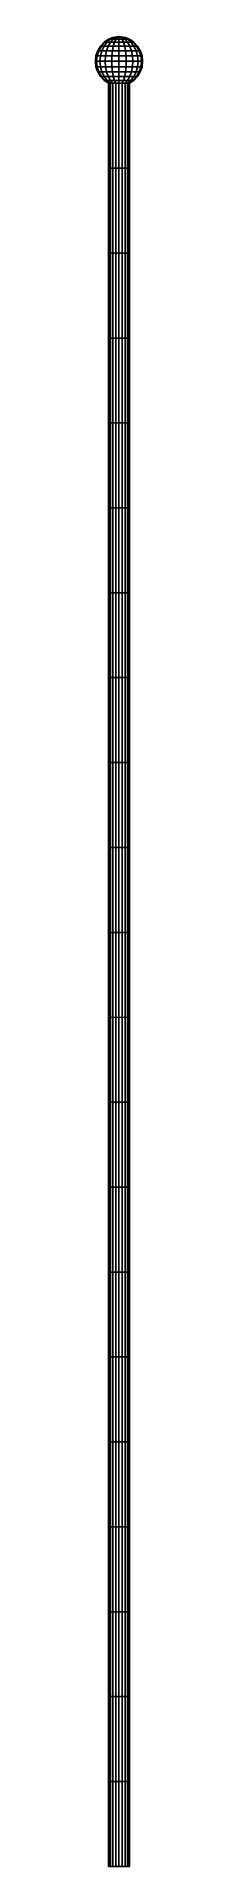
# Model space of a CAD drawing. Extents: x -180 to -153, y -863 to 156.
import ezdxf

# ---------------------------------------------------------------- set-up
doc = ezdxf.new("R2010")
doc.units = 0

msp = doc.modelspace()

# ---------------------------------------------------------------- linework, layer by layer
for points in [[(-174.593475, 152.763794, -0.971), (-172.216537, 154.363876, -0.971), (-172.046082, 154.335007, -2.829642), (-174.182159, 152.763794, -3.531603)], [(-174.182159, 152.763794, 1.589603), (-172.046082, 154.335007, 0.887642), (-172.216537, 154.363876, -0.971), (-174.593475, 152.763794, -0.971)], [(-174.182159, 152.763794, -3.531603), (-172.046082, 154.335007, -2.829642), (-171.103821, 154.363876, -4.434644), (-173.026794, 152.763794, -5.847689)], [(-173.026794, 152.763794, 3.905689), (-171.103821, 154.363876, 2.492644), (-172.046082, 154.335007, 0.887642), (-174.182159, 152.763794, 1.589603)], [(-173.026794, 152.763794, -5.847689), (-171.103821, 154.363876, -4.434644), (-169.885742, 154.335007, -5.836988), (-171.205902, 152.763794, -7.674745)], [(-171.205902, 152.763794, 5.732744), (-169.885742, 154.335007, 3.894988), (-171.103821, 154.363876, 2.492644), (-173.026794, 152.763794, 3.905689)], [(-172.046082, 154.335007, -2.829642), (-172.216537, 154.363876, -0.971), (-169.781403, 155.282089, -0.971), (-170.098099, 155.166626, -2.189491)], [(-172.046082, 154.335007, 0.887642), (-170.098099, 155.166626, 0.247491), (-169.781403, 155.282089, -0.971), (-172.216537, 154.363876, -0.971)], [(-172.046082, 154.335007, -2.829642), (-170.098099, 155.166626, -2.189491), (-169.133759, 155.282089, -2.987004), (-171.103821, 154.363876, -4.434644)], [(-172.046082, 154.335007, 0.887642), (-171.103821, 154.363876, 2.492644), (-169.133759, 155.282089, 1.045004), (-170.098099, 155.166626, 0.247491)], [(-171.205902, 152.763794, -7.674745), (-169.885742, 154.335007, -5.836988), (-168.190659, 154.363876, -6.575294), (-168.925171, 152.763794, -8.861649)], [(-168.925171, 152.763794, 6.919649), (-168.190659, 154.363876, 4.633294), (-169.885742, 154.335007, 3.894988), (-171.205902, 152.763794, 5.732744)], [(-169.885742, 154.335007, -5.836988), (-171.103821, 154.363876, -4.434644), (-169.133759, 155.282089, -2.987004), (-168.681824, 155.166626, -4.161052)], [(-169.885742, 154.335007, 3.894988), (-168.681824, 155.166626, 2.219052), (-169.133759, 155.282089, 1.045004), (-171.103821, 154.363876, 2.492644)], [(-170.098099, 155.166626, -2.189491), (-169.781403, 155.282089, -0.971), (-166.390228, 155.859375, -0.971), (-169.133759, 155.282089, -2.987004)], [(-170.098099, 155.166626, 0.247491), (-169.133759, 155.282089, 1.045004), (-166.390228, 155.859375, -0.971), (-169.781403, 155.282089, -0.971)], [(-169.885742, 154.335007, -5.836988), (-168.681824, 155.166626, -4.161052), (-167.438171, 155.282089, -4.232964), (-168.190659, 154.363876, -6.575294)], [(-169.885742, 154.335007, 3.894988), (-168.190659, 154.363876, 4.633294), (-167.438171, 155.282089, 2.290964), (-168.681824, 155.166626, 2.219052)], [(-168.681824, 155.166626, -4.161052), (-169.133759, 155.282089, -2.987004), (-166.390228, 155.859375, -0.971), (-167.438171, 155.282089, -4.232964)], [(-168.681824, 155.166626, 2.219052), (-167.438171, 155.282089, 2.290964), (-166.390228, 155.859375, -0.971), (-169.133759, 155.282089, 1.045004)], [(-168.925171, 152.763794, -8.861649), (-168.190659, 154.363876, -6.575294), (-166.390228, 154.335007, -6.985692), (-166.390228, 152.763794, -9.257284)], [(-166.390228, 152.763794, 7.315284), (-166.390228, 154.335007, 5.043692), (-168.190659, 154.363876, 4.633294), (-168.925171, 152.763794, 6.919649)], [(-166.390228, 154.335007, -6.985692), (-168.190659, 154.363876, -6.575294), (-167.438171, 155.282089, -4.232964), (-166.390228, 155.166626, -4.914121)], [(-166.390228, 154.335007, 5.043692), (-166.390228, 155.166626, 2.972121), (-167.438171, 155.282089, 2.290964), (-168.190659, 154.363876, 4.633294)], [(-166.390228, 155.166626, -4.914121), (-167.438171, 155.282089, -4.232964), (-166.390228, 155.859375, -0.971), (-165.3423, 155.282089, -4.232964)], [(-166.390228, 155.166626, 2.972121), (-165.3423, 155.282089, 2.290964), (-166.390228, 155.859375, -0.971), (-167.438171, 155.282089, 2.290964)], [(-162.682358, 155.166626, -2.189491), (-163.646698, 155.282089, -2.987004), (-166.390228, 155.859375, -0.971), (-162.999054, 155.282089, -0.971)], [(-164.098633, 155.166626, -4.161052), (-165.3423, 155.282089, -4.232964), (-166.390228, 155.859375, -0.971), (-163.646698, 155.282089, -2.987004)], [(-164.098633, 155.166626, 2.219052), (-163.646698, 155.282089, 1.045004), (-166.390228, 155.859375, -0.971), (-165.3423, 155.282089, 2.290964)], [(-162.682358, 155.166626, 0.247491), (-162.999054, 155.282089, -0.971), (-166.390228, 155.859375, -0.971), (-163.646698, 155.282089, 1.045004)], [(-166.390228, 154.335007, -6.985692), (-166.390228, 155.166626, -4.914121), (-165.3423, 155.282089, -4.232964), (-164.589813, 154.363876, -6.575294)], [(-166.390228, 154.335007, 5.043692), (-164.589813, 154.363876, 4.633294), (-165.3423, 155.282089, 2.290964), (-166.390228, 155.166626, 2.972121)], [(-163.855286, 152.763794, -8.861649), (-166.390228, 152.763794, -9.257284), (-166.390228, 154.335007, -6.985692), (-164.589813, 154.363876, -6.575294)], [(-166.390228, 152.763794, 7.315284), (-163.855286, 152.763794, 6.919649), (-164.589813, 154.363876, 4.633294), (-166.390228, 154.335007, 5.043692)], [(-162.894714, 154.335007, -5.836988), (-164.589813, 154.363876, -6.575294), (-165.3423, 155.282089, -4.232964), (-164.098633, 155.166626, -4.161052)], [(-162.894714, 154.335007, 3.894988), (-164.098633, 155.166626, 2.219052), (-165.3423, 155.282089, 2.290964), (-164.589813, 154.363876, 4.633294)], [(-161.574554, 152.763794, -7.674745), (-163.855286, 152.763794, -8.861649), (-164.589813, 154.363876, -6.575294), (-162.894714, 154.335007, -5.836988)], [(-163.855286, 152.763794, 6.919649), (-161.574554, 152.763794, 5.732744), (-162.894714, 154.335007, 3.894988), (-164.589813, 154.363876, 4.633294)], [(-162.894714, 154.335007, -5.836988), (-164.098633, 155.166626, -4.161052), (-163.646698, 155.282089, -2.987004), (-161.676636, 154.363876, -4.434644)], [(-162.894714, 154.335007, 3.894988), (-161.676636, 154.363876, 2.492644), (-163.646698, 155.282089, 1.045004), (-164.098633, 155.166626, 2.219052)], [(-160.734375, 154.335007, -2.829642), (-161.676636, 154.363876, -4.434644), (-163.646698, 155.282089, -2.987004), (-162.682358, 155.166626, -2.189491)], [(-160.734375, 154.335007, 0.887642), (-162.682358, 155.166626, 0.247491), (-163.646698, 155.282089, 1.045004), (-161.676636, 154.363876, 2.492644)], [(-160.734375, 154.335007, -2.829642), (-162.682358, 155.166626, -2.189491), (-162.999054, 155.282089, -0.971), (-160.563919, 154.363876, -0.971)], [(-160.734375, 154.335007, 0.887642), (-160.563919, 154.363876, -0.971), (-162.999054, 155.282089, -0.971), (-162.682358, 155.166626, 0.247491)], [(-159.753662, 152.763794, -5.847689), (-161.574554, 152.763794, -7.674745), (-162.894714, 154.335007, -5.836988), (-161.676636, 154.363876, -4.434644)], [(-161.574554, 152.763794, 5.732744), (-159.753662, 152.763794, 3.905689), (-161.676636, 154.363876, 2.492644), (-162.894714, 154.335007, 3.894988)], [(-158.598297, 152.763794, -3.531603), (-159.753662, 152.763794, -5.847689), (-161.676636, 154.363876, -4.434644), (-160.734375, 154.335007, -2.829642)], [(-159.753662, 152.763794, 3.905689), (-158.598297, 152.763794, 1.589603), (-160.734375, 154.335007, 0.887642), (-161.676636, 154.363876, 2.492644)], [(-158.186981, 152.763794, -0.971), (-158.598297, 152.763794, -3.531603), (-160.734375, 154.335007, -2.829642), (-160.563919, 154.363876, -0.971)], [(-158.598297, 152.763794, 1.589603), (-158.186981, 152.763794, -0.971), (-160.563919, 154.363876, -0.971), (-160.734375, 154.335007, 0.887642)], [(-179.54718, 142.100006, -0.971), (-179.221466, 145.136063, -0.971), (-178.578094, 145.136063, -4.97621), (-178.887512, 142.100006, -5.077888)], [(-178.887512, 142.100006, 3.135888), (-178.578094, 145.136063, 3.03421), (-179.221466, 145.136063, -0.971), (-179.54718, 142.100006, -0.971)], [(-178.578094, 145.136063, -4.97621), (-179.221466, 145.136063, -0.971), (-178.244263, 148.017975, -0.971), (-177.649902, 148.017975, -4.671178)], [(-178.578094, 145.136063, 3.03421), (-177.649902, 148.017975, 2.729178), (-178.244263, 148.017975, -0.971), (-179.221466, 145.136063, -0.971)], [(-178.887512, 142.100006, -5.077888), (-178.578094, 145.136063, -4.97621), (-176.77092, 145.136063, -8.598957), (-177.034454, 142.100006, -8.792603)], [(-177.034454, 142.100006, 6.850603), (-176.77092, 145.136063, 6.656957), (-178.578094, 145.136063, 3.03421), (-178.887512, 142.100006, 3.135888)], [(-178.578094, 145.136063, -4.97621), (-177.649902, 148.017975, -4.671178), (-175.980331, 148.017975, -8.018021), (-176.77092, 145.136063, -8.598957)], [(-178.578094, 145.136063, 3.03421), (-176.77092, 145.136063, 6.656957), (-175.980331, 148.017975, 6.076021), (-177.649902, 148.017975, 2.729178)], [(-178.244263, 148.017975, -0.971), (-176.680084, 150.606842, -0.971), (-176.164139, 150.606842, -4.182929), (-177.649902, 148.017975, -4.671178)], [(-177.649902, 148.017975, 2.729178), (-176.164139, 150.606842, 2.240929), (-176.680084, 150.606842, -0.971), (-178.244263, 148.017975, -0.971)], [(-177.649902, 148.017975, -4.671178), (-176.164139, 150.606842, -4.182929), (-174.714905, 150.606842, -7.088147), (-175.980331, 148.017975, -8.018021)], [(-175.980331, 148.017975, 6.076021), (-174.714905, 150.606842, 5.146147), (-176.164139, 150.606842, 2.240929), (-177.649902, 148.017975, 2.729178)], [(-177.034454, 142.100006, -8.792603), (-176.77092, 145.136063, -8.598957), (-173.922745, 145.136063, -11.456777), (-174.113983, 142.100006, -11.722972)], [(-174.113983, 142.100006, 9.780972), (-173.922745, 145.136063, 9.514777), (-176.77092, 145.136063, 6.656957), (-177.034454, 142.100006, 6.850603)], [(-173.922745, 145.136063, -11.456777), (-176.77092, 145.136063, -8.598957), (-175.980331, 148.017975, -8.018021), (-173.349091, 148.017975, -10.658192)], [(-173.922745, 145.136063, 9.514777), (-173.349091, 148.017975, 8.716191), (-175.980331, 148.017975, 6.076021), (-176.77092, 145.136063, 6.656957)], [(-176.164139, 150.606842, -4.182929), (-176.680084, 150.606842, -0.971), (-174.593475, 152.763794, -0.971), (-174.182159, 152.763794, -3.531603)], [(-176.164139, 150.606842, 2.240929), (-174.182159, 152.763794, 1.589603), (-174.593475, 152.763794, -0.971), (-176.680084, 150.606842, -0.971)], [(-176.164139, 150.606842, -4.182929), (-174.182159, 152.763794, -3.531603), (-173.026794, 152.763794, -5.847689), (-174.714905, 150.606842, -7.088147)], [(-176.164139, 150.606842, 2.240929), (-174.714905, 150.606842, 5.146147), (-173.026794, 152.763794, 3.905689), (-174.182159, 152.763794, 1.589603)], [(-175.980331, 148.017975, -8.018021), (-174.714905, 150.606842, -7.088147), (-172.430832, 150.606842, -9.37994), (-173.349091, 148.017975, -10.658192)], [(-173.349091, 148.017975, 8.716191), (-172.430832, 150.606842, 7.43794), (-174.714905, 150.606842, 5.146147), (-175.980331, 148.017975, 6.076021)], [(-172.430832, 150.606842, -9.37994), (-174.714905, 150.606842, -7.088147), (-173.026794, 152.763794, -5.847689), (-171.205902, 152.763794, -7.674745)], [(-172.430832, 150.606842, 7.43794), (-171.205902, 152.763794, 5.732744), (-173.026794, 152.763794, 3.905689), (-174.714905, 150.606842, 5.146147)], [(-174.113983, 142.100006, -11.722972), (-173.922745, 145.136063, -11.456777), (-170.355286, 145.136063, -13.313294), (-170.455963, 142.100006, -13.626619)], [(-170.455963, 142.100006, 11.684619), (-170.355301, 145.136063, 11.371295), (-173.922745, 145.136063, 9.514777), (-174.113983, 142.100006, 9.780972)], [(-173.922745, 145.136063, -11.456777), (-173.349091, 148.017975, -10.658192), (-170.053314, 148.017975, -12.373319), (-170.355286, 145.136063, -13.313294)], [(-173.922745, 145.136063, 9.514777), (-170.355301, 145.136063, 11.371295), (-170.053314, 148.017975, 10.431318), (-173.349091, 148.017975, 8.716191)], [(-173.349091, 148.017975, -10.658192), (-172.430832, 150.606842, -9.37994), (-169.569946, 150.606842, -10.868751), (-170.053314, 148.017975, -12.373319)], [(-170.053314, 148.017975, 10.431318), (-169.569946, 150.606842, 8.926751), (-172.430832, 150.606842, 7.43794), (-173.349091, 148.017975, 8.716191)], [(-172.430832, 150.606842, -9.37994), (-171.205902, 152.763794, -7.674745), (-168.925171, 152.763794, -8.861649), (-169.569946, 150.606842, -10.868751)], [(-172.430832, 150.606842, 7.43794), (-169.569946, 150.606842, 8.926751), (-168.925171, 152.763794, 6.919649), (-171.205902, 152.763794, 5.732744)], [(-170.455963, 142.100006, -13.626619), (-170.355286, 145.136063, -13.313294), (-166.390228, 145.136063, -13.932134), (-166.390228, 142.100006, -14.261168)], [(-166.390228, 142.100006, 12.319168), (-166.390228, 145.136063, 11.990133), (-170.355301, 145.136063, 11.371295), (-170.455963, 142.100006, 11.684619)], [(-166.390228, 145.136063, 11.990133), (-166.390228, 148.017975, 11.003027), (-170.053314, 148.017975, 10.431318), (-170.355301, 145.136063, 11.371295)], [(-166.390228, 145.136063, -13.932134), (-170.355286, 145.136063, -13.313294), (-170.053314, 148.017975, -12.373319), (-166.390228, 148.017975, -12.945028)], [(-170.053314, 148.017975, -12.373319), (-169.569946, 150.606842, -10.868751), (-166.390228, 150.606842, -11.365022), (-166.390228, 148.017975, -12.945028)], [(-166.390228, 148.017975, 11.003027), (-166.390228, 150.606842, 9.423021), (-169.569946, 150.606842, 8.926751), (-170.053314, 148.017975, 10.431318)], [(-166.390228, 150.606842, -11.365022), (-169.569946, 150.606842, -10.868751), (-168.925171, 152.763794, -8.861649), (-166.390228, 152.763794, -9.257284)], [(-166.390228, 150.606842, 9.423021), (-166.390228, 152.763794, 7.315284), (-168.925171, 152.763794, 6.919649), (-169.569946, 150.606842, 8.926751)], [(-166.390228, 150.606842, -11.365022), (-166.390228, 152.763794, -9.257284), (-163.855286, 152.763794, -8.861649), (-163.210495, 150.606842, -10.868751)], [(-166.390228, 150.606842, 9.423021), (-163.21048, 150.606842, 8.926751), (-163.855286, 152.763794, 6.919649), (-166.390228, 152.763794, 7.315284)], [(-162.727142, 148.017975, -12.373319), (-166.390228, 148.017975, -12.945028), (-166.390228, 150.606842, -11.365022), (-163.210495, 150.606842, -10.868751)], [(-166.390228, 148.017975, 11.003027), (-162.727142, 148.017975, 10.431318), (-163.21048, 150.606842, 8.926751), (-166.390228, 150.606842, 9.423021)], [(-166.390228, 145.136063, -13.932134), (-166.390228, 148.017975, -12.945028), (-162.727142, 148.017975, -12.373319), (-162.425171, 145.136063, -13.313294)], [(-166.390228, 145.136063, 11.990133), (-162.425171, 145.136063, 11.371294), (-162.727142, 148.017975, 10.431318), (-166.390228, 148.017975, 11.003027)], [(-162.324509, 142.100006, -13.626619), (-166.390228, 142.100006, -14.261168), (-166.390228, 145.136063, -13.932134), (-162.425171, 145.136063, -13.313294)], [(-166.390228, 142.100006, 12.319168), (-162.324509, 142.100006, 11.684619), (-162.425171, 145.136063, 11.371294), (-166.390228, 145.136063, 11.990133)], [(-160.349609, 150.606842, -9.37994), (-163.210495, 150.606842, -10.868751), (-163.855286, 152.763794, -8.861649), (-161.574554, 152.763794, -7.674745)], [(-160.349609, 150.606842, 7.43794), (-161.574554, 152.763794, 5.732744), (-163.855286, 152.763794, 6.919649), (-163.21048, 150.606842, 8.926751)], [(-159.431366, 148.017975, -10.658192), (-162.727142, 148.017975, -12.373319), (-163.210495, 150.606842, -10.868751), (-160.349609, 150.606842, -9.37994)], [(-162.727142, 148.017975, 10.431318), (-159.431366, 148.017975, 8.716191), (-160.349609, 150.606842, 7.43794), (-163.21048, 150.606842, 8.926751)], [(-158.857712, 145.136063, -11.456777), (-162.425171, 145.136063, -13.313294), (-162.727142, 148.017975, -12.373319), (-159.431366, 148.017975, -10.658192)], [(-158.857712, 145.136063, 9.514777), (-159.431366, 148.017975, 8.716191), (-162.727142, 148.017975, 10.431318), (-162.425171, 145.136063, 11.371294)], [(-158.666489, 142.100006, -11.722972), (-162.324509, 142.100006, -13.626619), (-162.425171, 145.136063, -13.313294), (-158.857712, 145.136063, -11.456777)], [(-162.324509, 142.100006, 11.684619), (-158.666489, 142.100006, 9.780972), (-158.857712, 145.136063, 9.514777), (-162.425171, 145.136063, 11.371294)], [(-160.349609, 150.606842, -9.37994), (-161.574554, 152.763794, -7.674745), (-159.753662, 152.763794, -5.847689), (-158.065567, 150.606842, -7.088147)], [(-160.349609, 150.606842, 7.43794), (-158.065567, 150.606842, 5.146147), (-159.753662, 152.763794, 3.905689), (-161.574554, 152.763794, 5.732744)], [(-156.800125, 148.017975, -8.018021), (-159.431366, 148.017975, -10.658192), (-160.349609, 150.606842, -9.37994), (-158.065567, 150.606842, -7.088147)], [(-159.431366, 148.017975, 8.716191), (-156.800125, 148.017975, 6.076021), (-158.065567, 150.606842, 5.146147), (-160.349609, 150.606842, 7.43794)], [(-156.616302, 150.606842, -4.182929), (-158.065567, 150.606842, -7.088147), (-159.753662, 152.763794, -5.847689), (-158.598297, 152.763794, -3.531603)], [(-156.616302, 150.606842, 2.240929), (-158.598297, 152.763794, 1.589603), (-159.753662, 152.763794, 3.905689), (-158.065567, 150.606842, 5.146147)], [(-158.857712, 145.136063, -11.456777), (-159.431366, 148.017975, -10.658192), (-156.800125, 148.017975, -8.018021), (-156.009552, 145.136063, -8.598957)], [(-158.857712, 145.136063, 9.514777), (-156.009552, 145.136063, 6.656957), (-156.800125, 148.017975, 6.076021), (-159.431366, 148.017975, 8.716191)], [(-155.746002, 142.100006, -8.792603), (-158.666489, 142.100006, -11.722972), (-158.857712, 145.136063, -11.456777), (-156.009552, 145.136063, -8.598957)], [(-158.666489, 142.100006, 9.780972), (-155.746002, 142.100006, 6.850603), (-156.009552, 145.136063, 6.656957), (-158.857712, 145.136063, 9.514777)], [(-156.616302, 150.606842, -4.182929), (-158.598297, 152.763794, -3.531603), (-158.186981, 152.763794, -0.971), (-156.100372, 150.606842, -0.971)], [(-156.616302, 150.606842, 2.240929), (-156.100372, 150.606842, -0.971), (-158.186981, 152.763794, -0.971), (-158.598297, 152.763794, 1.589603)], [(-155.130554, 148.017975, -4.671178), (-156.800125, 148.017975, -8.018021), (-158.065567, 150.606842, -7.088147), (-156.616302, 150.606842, -4.182929)], [(-156.800125, 148.017975, 6.076021), (-155.130554, 148.017975, 2.729178), (-156.616302, 150.606842, 2.240929), (-158.065567, 150.606842, 5.146147)], [(-154.202362, 145.136063, -4.97621), (-156.009552, 145.136063, -8.598957), (-156.800125, 148.017975, -8.018021), (-155.130554, 148.017975, -4.671178)], [(-154.202362, 145.136063, 3.03421), (-155.130554, 148.017975, 2.729178), (-156.800125, 148.017975, 6.076021), (-156.009552, 145.136063, 6.656957)], [(-154.536209, 148.017975, -0.971), (-155.130554, 148.017975, -4.671178), (-156.616302, 150.606842, -4.182929), (-156.100372, 150.606842, -0.971)], [(-155.130554, 148.017975, 2.729178), (-154.536209, 148.017975, -0.971), (-156.100372, 150.606842, -0.971), (-156.616302, 150.606842, 2.240929)], [(-153.892944, 142.100006, -5.077888), (-155.746002, 142.100006, -8.792603), (-156.009552, 145.136063, -8.598957), (-154.202362, 145.136063, -4.97621)], [(-155.746002, 142.100006, 6.850603), (-153.892944, 142.100006, 3.135888), (-154.202362, 145.136063, 3.03421), (-156.009552, 145.136063, 6.656957)], [(-154.202362, 145.136063, -4.97621), (-155.130554, 148.017975, -4.671178), (-154.536209, 148.017975, -0.971), (-153.55899, 145.136063, -0.971)], [(-154.202362, 145.136063, 3.03421), (-153.55899, 145.136063, -0.971), (-154.536209, 148.017975, -0.971), (-155.130554, 148.017975, 2.729178)], [(-153.233246, 142.100006, -0.971), (-153.892944, 142.100006, -5.077888), (-154.202362, 145.136063, -4.97621), (-153.55899, 145.136063, -0.971)], [(-153.892944, 142.100006, 3.135888), (-153.233246, 142.100006, -0.971), (-153.55899, 145.136063, -0.971), (-154.202362, 145.136063, 3.03421)], [(-179.221466, 139.06395, -0.971), (-179.54718, 142.100006, -0.971), (-178.887512, 142.100006, -5.077888), (-178.578094, 139.06395, -4.97621)], [(-179.221466, 139.06395, -0.971), (-178.578094, 139.06395, 3.03421), (-178.887512, 142.100006, 3.135888), (-179.54718, 142.100006, -0.971)], [(-178.244263, 136.182037, -0.971), (-179.221466, 139.06395, -0.971), (-178.578094, 139.06395, -4.97621), (-177.649902, 136.182037, -4.671178)], [(-177.649902, 136.182037, 2.729178), (-178.578094, 139.06395, 3.03421), (-179.221466, 139.06395, -0.971), (-178.244263, 136.182037, -0.971)], [(-176.77092, 139.06395, -8.598957), (-178.578094, 139.06395, -4.97621), (-178.887512, 142.100006, -5.077888), (-177.034454, 142.100006, -8.792603)], [(-176.77092, 139.06395, 6.656957), (-177.034454, 142.100006, 6.850603), (-178.887512, 142.100006, 3.135888), (-178.578094, 139.06395, 3.03421)], [(-177.649902, 136.182037, -4.671178), (-178.578094, 139.06395, -4.97621), (-176.77092, 139.06395, -8.598957), (-175.980331, 136.182037, -8.018021)], [(-175.980331, 136.182037, 6.076021), (-176.77092, 139.06395, 6.656957), (-178.578094, 139.06395, 3.03421), (-177.649902, 136.182037, 2.729178)], [(-176.680084, 133.593155, -0.971), (-178.244263, 136.182037, -0.971), (-177.649902, 136.182037, -4.671178), (-176.164139, 133.593155, -4.182929)], [(-176.680084, 133.593155, -0.971), (-176.164139, 133.593155, 2.240929), (-177.649902, 136.182037, 2.729178), (-178.244263, 136.182037, -0.971)], [(-174.714905, 133.593155, -7.088147), (-176.164139, 133.593155, -4.182929), (-177.649902, 136.182037, -4.671178), (-175.980331, 136.182037, -8.018021)], [(-174.714905, 133.593155, 5.146147), (-175.980331, 136.182037, 6.076021), (-177.649902, 136.182037, 2.729178), (-176.164139, 133.593155, 2.240929)], [(-176.77092, 139.06395, -8.598957), (-177.034454, 142.100006, -8.792603), (-174.113983, 142.100006, -11.722972), (-173.922745, 139.06395, -11.456777)], [(-176.77092, 139.06395, 6.656957), (-173.922745, 139.06395, 9.514777), (-174.113983, 142.100006, 9.780972), (-177.034454, 142.100006, 6.850603)], [(-175.980331, 136.182037, -8.018021), (-176.77092, 139.06395, -8.598957), (-173.922745, 139.06395, -11.456777), (-173.349091, 136.182037, -10.658192)], [(-173.349091, 136.182037, 8.716191), (-173.922745, 139.06395, 9.514777), (-176.77092, 139.06395, 6.656957), (-175.980331, 136.182037, 6.076021)], [(-174.593475, 131.436188, -0.971), (-176.680084, 133.593155, -0.971), (-176.164139, 133.593155, -4.182929), (-174.182159, 131.436188, -3.531603)], [(-174.182159, 131.436188, 1.589603), (-176.164139, 133.593155, 2.240929), (-176.680084, 133.593155, -0.971), (-174.593475, 131.436188, -0.971)], [(-174.182159, 131.436188, -3.531603), (-176.164139, 133.593155, -4.182929), (-174.714905, 133.593155, -7.088147), (-173.026794, 131.436188, -5.847689)], [(-173.026794, 131.436188, 3.905689), (-174.714905, 133.593155, 5.146147), (-176.164139, 133.593155, 2.240929), (-174.182159, 131.436188, 1.589603)], [(-174.714905, 133.593155, -7.088147), (-175.980331, 136.182037, -8.018021), (-173.349091, 136.182037, -10.658192), (-172.430832, 133.593155, -9.37994)], [(-174.714905, 133.593155, 5.146147), (-172.430832, 133.593155, 7.43794), (-173.349091, 136.182037, 8.716191), (-175.980331, 136.182037, 6.076021)], [(-173.026794, 131.436188, -5.847689), (-174.714905, 133.593155, -7.088147), (-172.430832, 133.593155, -9.37994), (-171.205902, 131.436188, -7.674745)], [(-171.205902, 131.436188, 5.732744), (-172.430832, 133.593155, 7.43794), (-174.714905, 133.593155, 5.146147), (-173.026794, 131.436188, 3.905689)], [(-170.355301, 139.06395, -13.313294), (-173.922745, 139.06395, -11.456777), (-174.113983, 142.100006, -11.722972), (-170.455963, 142.100006, -13.626619)], [(-170.355301, 139.06395, 11.371294), (-170.455963, 142.100006, 11.684619), (-174.113983, 142.100006, 9.780972), (-173.922745, 139.06395, 9.514777)], [(-173.349091, 136.182037, -10.658192), (-173.922745, 139.06395, -11.456777), (-170.355301, 139.06395, -13.313294), (-170.053314, 136.182037, -12.373319)], [(-170.053314, 136.182037, 10.431318), (-170.355301, 139.06395, 11.371294), (-173.922745, 139.06395, 9.514777), (-173.349091, 136.182037, 8.716191)], [(-169.569946, 133.593155, -10.868751), (-172.430832, 133.593155, -9.37994), (-173.349091, 136.182037, -10.658192), (-170.053314, 136.182037, -12.373319)], [(-169.569946, 133.593155, 8.926751), (-170.053314, 136.182037, 10.431318), (-173.349091, 136.182037, 8.716191), (-172.430832, 133.593155, 7.43794)], [(-171.205902, 131.436188, -7.674745), (-172.430832, 133.593155, -9.37994), (-169.569946, 133.593155, -10.868751), (-168.925171, 131.436188, -8.861649)], [(-168.925171, 131.436188, 6.919649), (-169.569946, 133.593155, 8.926751), (-172.430832, 133.593155, 7.43794), (-171.205902, 131.436188, 5.732744)], [(-170.355301, 139.06395, -13.313294), (-170.455963, 142.100006, -13.626619), (-166.390228, 142.100006, -14.261168), (-166.390228, 139.06395, -13.932134)], [(-170.355301, 139.06395, 11.371294), (-166.390228, 139.06395, 11.990133), (-166.390228, 142.100006, 12.319168), (-170.455963, 142.100006, 11.684619)], [(-170.053314, 136.182037, -12.373319), (-170.355301, 139.06395, -13.313294), (-166.390228, 139.06395, -13.932134), (-166.390228, 136.182037, -12.945028)], [(-166.390228, 136.182037, 11.003027), (-166.390228, 139.06395, 11.990133), (-170.355301, 139.06395, 11.371294), (-170.053314, 136.182037, 10.431318)], [(-169.569946, 133.593155, -10.868751), (-170.053314, 136.182037, -12.373319), (-166.390228, 136.182037, -12.945028), (-166.390228, 133.593155, -11.365022)], [(-169.569946, 133.593155, 8.926751), (-166.390228, 133.593155, 9.423021), (-166.390228, 136.182037, 11.003027), (-170.053314, 136.182037, 10.431318)], [(-168.925171, 131.436188, -8.861649), (-169.569946, 133.593155, -10.868751), (-166.390228, 133.593155, -11.365022), (-166.390228, 131.436188, -9.257284)], [(-166.390228, 131.436188, 7.315284), (-166.390228, 133.593155, 9.423021), (-169.569946, 133.593155, 8.926751), (-168.925171, 131.436188, 6.919649)], [(-162.425171, 139.06395, -13.313294), (-166.390228, 139.06395, -13.932134), (-166.390228, 142.100006, -14.261168), (-162.324509, 142.100006, -13.626619)], [(-162.425171, 139.06395, 11.371294), (-162.324509, 142.100006, 11.684619), (-166.390228, 142.100006, 12.319168), (-166.390228, 139.06395, 11.990133)], [(-162.727142, 136.182037, -12.373319), (-166.390228, 136.182037, -12.945028), (-166.390228, 139.06395, -13.932134), (-162.425171, 139.06395, -13.313294)], [(-166.390228, 136.182037, 11.003027), (-162.727142, 136.182037, 10.431318), (-162.425171, 139.06395, 11.371294), (-166.390228, 139.06395, 11.990133)], [(-163.210495, 133.593155, -10.868751), (-166.390228, 133.593155, -11.365022), (-166.390228, 136.182037, -12.945028), (-162.727142, 136.182037, -12.373319)], [(-163.210495, 133.593155, 8.926751), (-162.727142, 136.182037, 10.431318), (-166.390228, 136.182037, 11.003027), (-166.390228, 133.593155, 9.423021)], [(-163.855286, 131.436188, -8.861649), (-166.390228, 131.436188, -9.257284), (-166.390228, 133.593155, -11.365022), (-163.210495, 133.593155, -10.868751)], [(-166.390228, 131.436188, 7.315284), (-163.855286, 131.436188, 6.919649), (-163.210495, 133.593155, 8.926751), (-166.390228, 133.593155, 9.423021)], [(-161.574554, 131.436188, -7.674745), (-163.855286, 131.436188, -8.861649), (-163.210495, 133.593155, -10.868751), (-160.349609, 133.593155, -9.37994)], [(-163.855286, 131.436188, 6.919649), (-161.574554, 131.436188, 5.732744), (-160.349609, 133.593155, 7.43794), (-163.210495, 133.593155, 8.926751)], [(-163.210495, 133.593155, -10.868751), (-162.727142, 136.182037, -12.373319), (-159.431366, 136.182037, -10.658192), (-160.349609, 133.593155, -9.37994)], [(-163.210495, 133.593155, 8.926751), (-160.349609, 133.593155, 7.43794), (-159.431366, 136.182037, 8.716191), (-162.727142, 136.182037, 10.431318)], [(-159.431366, 136.182037, -10.658192), (-162.727142, 136.182037, -12.373319), (-162.425171, 139.06395, -13.313294), (-158.857712, 139.06395, -11.456777)], [(-162.727142, 136.182037, 10.431318), (-159.431366, 136.182037, 8.716191), (-158.857712, 139.06395, 9.514777), (-162.425171, 139.06395, 11.371294)], [(-162.425171, 139.06395, -13.313294), (-162.324509, 142.100006, -13.626619), (-158.666489, 142.100006, -11.722972), (-158.857712, 139.06395, -11.456777)], [(-162.425171, 139.06395, 11.371294), (-158.857712, 139.06395, 9.514777), (-158.666489, 142.100006, 9.780972), (-162.324509, 142.100006, 11.684619)], [(-159.753662, 131.436188, -5.847689), (-161.574554, 131.436188, -7.674745), (-160.349609, 133.593155, -9.37994), (-158.065567, 133.593155, -7.088147)], [(-161.574554, 131.436188, 5.732744), (-159.753662, 131.436188, 3.905689), (-158.065567, 133.593155, 5.146147), (-160.349609, 133.593155, 7.43794)], [(-158.065567, 133.593155, -7.088147), (-160.349609, 133.593155, -9.37994), (-159.431366, 136.182037, -10.658192), (-156.800125, 136.182037, -8.018021)], [(-158.065567, 133.593155, 5.146147), (-156.800125, 136.182037, 6.076021), (-159.431366, 136.182037, 8.716191), (-160.349609, 133.593155, 7.43794)], [(-158.598297, 131.436188, -3.531603), (-159.753662, 131.436188, -5.847689), (-158.065567, 133.593155, -7.088147), (-156.616302, 133.593155, -4.182929)], [(-159.753662, 131.436188, 3.905689), (-158.598297, 131.436188, 1.589603), (-156.616302, 133.593155, 2.240929), (-158.065567, 133.593155, 5.146147)], [(-156.800125, 136.182037, -8.018021), (-159.431366, 136.182037, -10.658192), (-158.857712, 139.06395, -11.456777), (-156.009552, 139.06395, -8.598957)], [(-159.431366, 136.182037, 8.716191), (-156.800125, 136.182037, 6.076021), (-156.009552, 139.06395, 6.656957), (-158.857712, 139.06395, 9.514777)], [(-156.009552, 139.06395, -8.598957), (-158.857712, 139.06395, -11.456777), (-158.666489, 142.100006, -11.722972), (-155.746002, 142.100006, -8.792603)], [(-156.009552, 139.06395, 6.656957), (-155.746002, 142.100006, 6.850603), (-158.666489, 142.100006, 9.780972), (-158.857712, 139.06395, 9.514777)], [(-158.186981, 131.436188, -0.971), (-158.598297, 131.436188, -3.531603), (-156.616302, 133.593155, -4.182929), (-156.100372, 133.593155, -0.971)], [(-158.598297, 131.436188, 1.589603), (-158.186981, 131.436188, -0.971), (-156.100372, 133.593155, -0.971), (-156.616302, 133.593155, 2.240929)], [(-158.065567, 133.593155, -7.088147), (-156.800125, 136.182037, -8.018021), (-155.130554, 136.182037, -4.671178), (-156.616302, 133.593155, -4.182929)], [(-158.065567, 133.593155, 5.146147), (-156.616302, 133.593155, 2.240929), (-155.130554, 136.182037, 2.729178), (-156.800125, 136.182037, 6.076021)], [(-155.130554, 136.182037, -4.671178), (-156.800125, 136.182037, -8.018021), (-156.009552, 139.06395, -8.598957), (-154.202362, 139.06395, -4.97621)], [(-156.800125, 136.182037, 6.076021), (-155.130554, 136.182037, 2.729178), (-154.202362, 139.06395, 3.03421), (-156.009552, 139.06395, 6.656957)], [(-156.100372, 133.593155, -0.971), (-156.616302, 133.593155, -4.182929), (-155.130554, 136.182037, -4.671178), (-154.536209, 136.182037, -0.971)], [(-156.100372, 133.593155, -0.971), (-154.536209, 136.182037, -0.971), (-155.130554, 136.182037, 2.729178), (-156.616302, 133.593155, 2.240929)], [(-156.009552, 139.06395, -8.598957), (-155.746002, 142.100006, -8.792603), (-153.892944, 142.100006, -5.077888), (-154.202362, 139.06395, -4.97621)], [(-156.009552, 139.06395, 6.656957), (-154.202362, 139.06395, 3.03421), (-153.892944, 142.100006, 3.135888), (-155.746002, 142.100006, 6.850603)], [(-154.536209, 136.182037, -0.971), (-155.130554, 136.182037, -4.671178), (-154.202362, 139.06395, -4.97621), (-153.55899, 139.06395, -0.971)], [(-155.130554, 136.182037, 2.729178), (-154.536209, 136.182037, -0.971), (-153.55899, 139.06395, -0.971), (-154.202362, 139.06395, 3.03421)], [(-153.55899, 139.06395, -0.971), (-154.202362, 139.06395, -4.97621), (-153.892944, 142.100006, -5.077888), (-153.233246, 142.100006, -0.971)], [(-153.55899, 139.06395, -0.971), (-153.233246, 142.100006, -0.971), (-153.892944, 142.100006, 3.135888), (-154.202362, 139.06395, 3.03421)], [(-172.216537, 129.836121, -0.971), (-174.593475, 131.436188, -0.971), (-174.182159, 131.436188, -3.531603), (-172.046082, 129.86499, -2.829642)], [(-172.216537, 129.836121, -0.971), (-172.046082, 129.86499, 0.887642), (-174.182159, 131.436188, 1.589603), (-174.593475, 131.436188, -0.971)], [(-171.103821, 129.836121, -4.434644), (-172.046082, 129.86499, -2.829642), (-174.182159, 131.436188, -3.531603), (-173.026794, 131.436188, -5.847689)], [(-171.103821, 129.836121, 2.492644), (-173.026794, 131.436188, 3.905689), (-174.182159, 131.436188, 1.589603), (-172.046082, 129.86499, 0.887642)], [(-171.103821, 129.836121, -4.434644), (-173.026794, 131.436188, -5.847689), (-171.205902, 131.436188, -7.674745), (-169.885742, 129.86499, -5.836988)], [(-171.103821, 129.836121, 2.492644), (-169.885742, 129.86499, 3.894988), (-171.205902, 131.436188, 5.732744), (-173.026794, 131.436188, 3.905689)], [(-172.046082, 82.582672, -2.829642), (-172.216537, 82.557411, -0.971), (-172.216537, 129.836121, -0.971), (-172.046082, 129.86499, -2.829642)], [(-172.216537, 82.557411, -0.971), (-172.046082, 82.582672, 0.887642), (-172.046082, 129.86499, 0.887642), (-172.216537, 129.836121, -0.971)], [(-171.103821, 82.557411, -4.434644), (-172.046082, 82.582672, -2.829642), (-172.046082, 129.86499, -2.829642), (-171.103821, 129.836121, -4.434644)], [(-172.046082, 82.582672, 0.887642), (-171.103821, 82.557411, 2.492644), (-171.103821, 129.836121, 2.492644), (-172.046082, 129.86499, 0.887642)], [(-168.190659, 129.836121, -6.575294), (-169.885742, 129.86499, -5.836988), (-171.205902, 131.436188, -7.674745), (-168.925171, 131.436188, -8.861649)], [(-168.190659, 129.836121, 4.633294), (-168.925171, 131.436188, 6.919649), (-171.205902, 131.436188, 5.732744), (-169.885742, 129.86499, 3.894988)], [(-169.885742, 82.582672, -5.836988), (-171.103821, 82.557411, -4.434644), (-171.103821, 129.836121, -4.434644), (-169.885742, 129.86499, -5.836988)], [(-171.103821, 82.557411, 2.492644), (-169.885742, 82.582672, 3.894988), (-169.885742, 129.86499, 3.894988), (-171.103821, 129.836121, 2.492644)], [(-168.190659, 82.557411, -6.575294), (-169.885742, 82.582672, -5.836988), (-169.885742, 129.86499, -5.836988), (-168.190659, 129.836121, -6.575294)], [(-169.885742, 82.582672, 3.894988), (-168.190659, 82.557411, 4.633294), (-168.190659, 129.836121, 4.633294), (-169.885742, 129.86499, 3.894988)], [(-168.190659, 129.836121, -6.575294), (-168.925171, 131.436188, -8.861649), (-166.390228, 131.436188, -9.257284), (-166.390228, 129.86499, -6.985692)], [(-168.190659, 129.836121, 4.633294), (-166.390228, 129.86499, 5.043692), (-166.390228, 131.436188, 7.315284), (-168.925171, 131.436188, 6.919649)], [(-166.390228, 82.582672, -6.985692), (-168.190659, 82.557411, -6.575294), (-168.190659, 129.836121, -6.575294), (-166.390228, 129.86499, -6.985692)], [(-168.190659, 82.557411, 4.633294), (-166.390228, 82.582672, 5.043692), (-166.390228, 129.86499, 5.043692), (-168.190659, 129.836121, 4.633294)], [(-164.589813, 129.836121, -6.575294), (-166.390228, 129.86499, -6.985692), (-166.390228, 131.436188, -9.257284), (-163.855286, 131.436188, -8.861649)], [(-164.589813, 129.836121, 4.633294), (-163.855286, 131.436188, 6.919649), (-166.390228, 131.436188, 7.315284), (-166.390228, 129.86499, 5.043692)], [(-164.589813, 82.557411, -6.575294), (-166.390228, 82.582672, -6.985692), (-166.390228, 129.86499, -6.985692), (-164.589813, 129.836121, -6.575294)], [(-166.390228, 82.582672, 5.043692), (-164.589813, 82.557411, 4.633294), (-164.589813, 129.836121, 4.633294), (-166.390228, 129.86499, 5.043692)], [(-164.589813, 129.836121, -6.575294), (-163.855286, 131.436188, -8.861649), (-161.574554, 131.436188, -7.674745), (-162.894714, 129.86499, -5.836988)], [(-164.589813, 129.836121, 4.633294), (-162.894714, 129.86499, 3.894988), (-161.574554, 131.436188, 5.732744), (-163.855286, 131.436188, 6.919649)], [(-162.894714, 82.582672, -5.836988), (-164.589813, 82.557411, -6.575294), (-164.589813, 129.836121, -6.575294), (-162.894714, 129.86499, -5.836988)], [(-164.589813, 82.557411, 4.633294), (-162.894714, 82.582672, 3.894988), (-162.894714, 129.86499, 3.894988), (-164.589813, 129.836121, 4.633294)], [(-161.676636, 129.836121, -4.434644), (-162.894714, 129.86499, -5.836988), (-161.574554, 131.436188, -7.674745), (-159.753662, 131.436188, -5.847689)], [(-161.676651, 129.836121, 2.492644), (-159.753662, 131.436188, 3.905689), (-161.574554, 131.436188, 5.732744), (-162.894714, 129.86499, 3.894988)], [(-161.676636, 82.557411, -4.434644), (-162.894714, 82.582672, -5.836988), (-162.894714, 129.86499, -5.836988), (-161.676636, 129.836121, -4.434644)], [(-162.894714, 82.582672, 3.894988), (-161.676651, 82.557411, 2.492644), (-161.676651, 129.836121, 2.492644), (-162.894714, 129.86499, 3.894988)], [(-161.676651, 129.836121, 2.492644), (-160.734375, 129.86499, 0.887642), (-158.598297, 131.436188, 1.589603), (-159.753662, 131.436188, 3.905689)], [(-161.676651, 82.557411, 2.492644), (-160.734375, 82.582672, 0.887642), (-160.734375, 129.86499, 0.887642), (-161.676651, 129.836121, 2.492644)], [(-161.676636, 129.836121, -4.434644), (-159.753662, 131.436188, -5.847689), (-158.598297, 131.436188, -3.531603), (-160.734375, 129.86499, -2.829642)], [(-160.734375, 82.582672, -2.829642), (-161.676636, 82.557411, -4.434644), (-161.676636, 129.836121, -4.434644), (-160.734375, 129.86499, -2.829642)], [(-160.563919, 129.836121, -0.971), (-160.734375, 129.86499, -2.829642), (-158.598297, 131.436188, -3.531603), (-158.186981, 131.436188, -0.971)], [(-160.563919, 129.836121, -0.971), (-158.186981, 131.436188, -0.971), (-158.598297, 131.436188, 1.589603), (-160.734375, 129.86499, 0.887642)], [(-160.563919, 82.557411, -0.971), (-160.734375, 82.582672, -2.829642), (-160.734375, 129.86499, -2.829642), (-160.563919, 129.836121, -0.971)], [(-160.734375, 82.582672, 0.887642), (-160.563919, 82.557411, -0.971), (-160.563919, 129.836121, -0.971), (-160.734375, 129.86499, 0.887642)], [(-172.046082, 35.300346, -2.829642), (-172.216537, 35.278694, -0.971), (-172.216537, 82.557411, -0.971), (-172.046082, 82.582672, -2.829642)], [(-172.216537, 35.278694, -0.971), (-172.046082, 35.300346, 0.887642), (-172.046082, 82.582672, 0.887642), (-172.216537, 82.557411, -0.971)], [(-171.103821, 35.278694, -4.434644), (-172.046082, 35.300346, -2.829642), (-172.046082, 82.582672, -2.829642), (-171.103821, 82.557411, -4.434644)], [(-172.046082, 35.300346, 0.887642), (-171.103821, 35.278694, 2.492644), (-171.103821, 82.557411, 2.492644), (-172.046082, 82.582672, 0.887642)], [(-169.885742, 35.300346, -5.836988), (-171.103821, 35.278694, -4.434644), (-171.103821, 82.557411, -4.434644), (-169.885742, 82.582672, -5.836988)], [(-171.103821, 35.278694, 2.492644), (-169.885742, 35.300346, 3.894988), (-169.885742, 82.582672, 3.894988), (-171.103821, 82.557411, 2.492644)], [(-168.190659, 35.278694, -6.575294), (-169.885742, 35.300346, -5.836988), (-169.885742, 82.582672, -5.836988), (-168.190659, 82.557411, -6.575294)], [(-169.885742, 35.300346, 3.894988), (-168.190659, 35.278694, 4.633294), (-168.190659, 82.557411, 4.633294), (-169.885742, 82.582672, 3.894988)], [(-166.390228, 35.300346, -6.985692), (-168.190659, 35.278694, -6.575294), (-168.190659, 82.557411, -6.575294), (-166.390228, 82.582672, -6.985692)], [(-168.190659, 35.278694, 4.633294), (-166.390228, 35.300346, 5.043692), (-166.390228, 82.582672, 5.043692), (-168.190659, 82.557411, 4.633294)], [(-164.589813, 35.278694, -6.575294), (-166.390228, 35.300346, -6.985692), (-166.390228, 82.582672, -6.985692), (-164.589813, 82.557411, -6.575294)], [(-166.390228, 35.300346, 5.043692), (-164.589813, 35.278694, 4.633294), (-164.589813, 82.557411, 4.633294), (-166.390228, 82.582672, 5.043692)], [(-162.894714, 35.300346, -5.836988), (-164.589813, 35.278694, -6.575294), (-164.589813, 82.557411, -6.575294), (-162.894714, 82.582672, -5.836988)], [(-164.589813, 35.278694, 4.633294), (-162.894714, 35.300346, 3.894988), (-162.894714, 82.582672, 3.894988), (-164.589813, 82.557411, 4.633294)], [(-161.676636, 35.278694, -4.434644), (-162.894714, 35.300346, -5.836988), (-162.894714, 82.582672, -5.836988), (-161.676636, 82.557411, -4.434644)], [(-162.894714, 35.300346, 3.894988), (-161.676651, 35.278694, 2.492644), (-161.676651, 82.557411, 2.492644), (-162.894714, 82.582672, 3.894988)], [(-161.676651, 35.278694, 2.492644), (-160.734375, 35.300346, 0.887642), (-160.734375, 82.582672, 0.887642), (-161.676651, 82.557411, 2.492644)], [(-160.734375, 35.300346, -2.829642), (-161.676636, 35.278694, -4.434644), (-161.676636, 82.557411, -4.434644), (-160.734375, 82.582672, -2.829642)], [(-160.563919, 35.278694, -0.971), (-160.734375, 35.300346, -2.829642), (-160.734375, 82.582672, -2.829642), (-160.563919, 82.557411, -0.971)], [(-160.734375, 35.300346, 0.887642), (-160.563919, 35.278694, -0.971), (-160.563919, 82.557411, -0.971), (-160.734375, 82.582672, 0.887642)], [(-172.216537, -12.000023, -0.971), (-172.046082, -11.981979, 0.887642), (-172.046082, 35.300346, 0.887642), (-172.216537, 35.278694, -0.971)], [(-172.046082, -11.981979, -2.829642), (-172.216537, -12.000023, -0.971), (-172.216537, 35.278694, -0.971), (-172.046082, 35.300346, -2.829642)], [(-172.046082, -11.981979, 0.887642), (-171.103821, -12.000023, 2.492644), (-171.103821, 35.278694, 2.492644), (-172.046082, 35.300346, 0.887642)], [(-171.103821, -12.000023, -4.434644), (-172.046082, -11.981979, -2.829642), (-172.046082, 35.300346, -2.829642), (-171.103821, 35.278694, -4.434644)], [(-171.103821, -12.000023, 2.492644), (-169.885742, -11.981979, 3.894988), (-169.885742, 35.300346, 3.894988), (-171.103821, 35.278694, 2.492644)], [(-169.885742, -11.981979, -5.836988), (-171.103821, -12.000023, -4.434644), (-171.103821, 35.278694, -4.434644), (-169.885742, 35.300346, -5.836988)], [(-169.885742, -11.981979, 3.894988), (-168.190659, -12.000023, 4.633294), (-168.190659, 35.278694, 4.633294), (-169.885742, 35.300346, 3.894988)], [(-168.190659, -12.000023, -6.575294), (-169.885742, -11.981979, -5.836988), (-169.885742, 35.300346, -5.836988), (-168.190659, 35.278694, -6.575294)], [(-168.190659, -12.000023, 4.633294), (-166.390228, -11.981979, 5.043692), (-166.390228, 35.300346, 5.043692), (-168.190659, 35.278694, 4.633294)], [(-166.390228, -11.981979, -6.985692), (-168.190659, -12.000023, -6.575294), (-168.190659, 35.278694, -6.575294), (-166.390228, 35.300346, -6.985692)], [(-166.390228, -11.981979, 5.043692), (-164.589813, -12.000023, 4.633294), (-164.589813, 35.278694, 4.633294), (-166.390228, 35.300346, 5.043692)], [(-164.589813, -12.000023, -6.575294), (-166.390228, -11.981979, -6.985692), (-166.390228, 35.300346, -6.985692), (-164.589813, 35.278694, -6.575294)], [(-164.589813, -12.000023, 4.633294), (-162.894714, -11.981979, 3.894988), (-162.894714, 35.300346, 3.894988), (-164.589813, 35.278694, 4.633294)], [(-162.894714, -11.981979, -5.836988), (-164.589813, -12.000023, -6.575294), (-164.589813, 35.278694, -6.575294), (-162.894714, 35.300346, -5.836988)], [(-162.894714, -11.981979, 3.894988), (-161.676651, -12.000023, 2.492644), (-161.676651, 35.278694, 2.492644), (-162.894714, 35.300346, 3.894988)], [(-161.676636, -12.000023, -4.434644), (-162.894714, -11.981979, -5.836988), (-162.894714, 35.300346, -5.836988), (-161.676636, 35.278694, -4.434644)], [(-161.676651, -12.000023, 2.492644), (-160.734375, -11.981979, 0.887642), (-160.734375, 35.300346, 0.887642), (-161.676651, 35.278694, 2.492644)], [(-160.734375, -11.981979, -2.829642), (-161.676636, -12.000023, -4.434644), (-161.676636, 35.278694, -4.434644), (-160.734375, 35.300346, -2.829642)], [(-160.734375, -11.981979, 0.887642), (-160.563919, -12.000023, -0.971), (-160.563919, 35.278694, -0.971), (-160.734375, 35.300346, 0.887642)], [(-160.563919, -12.000023, -0.971), (-160.734375, -11.981979, -2.829642), (-160.734375, 35.300346, -2.829642), (-160.563919, 35.278694, -0.971)], [(-172.216537, -59.278748, -0.971), (-172.046082, -59.264297, 0.887642), (-172.046082, -11.981979, 0.887642), (-172.216537, -12.000023, -0.971)], [(-172.046082, -59.264297, -2.829642), (-172.216537, -59.278748, -0.971), (-172.216537, -12.000023, -0.971), (-172.046082, -11.981979, -2.829642)], [(-172.046082, -59.264297, 0.887642), (-171.103821, -59.278748, 2.492644), (-171.103821, -12.000023, 2.492644), (-172.046082, -11.981979, 0.887642)], [(-171.103821, -59.278748, -4.434644), (-172.046082, -59.264297, -2.829642), (-172.046082, -11.981979, -2.829642), (-171.103821, -12.000023, -4.434644)], [(-171.103821, -59.278748, 2.492644), (-169.885742, -59.264297, 3.894988), (-169.885742, -11.981979, 3.894988), (-171.103821, -12.000023, 2.492644)], [(-169.885742, -59.264297, -5.836988), (-171.103821, -59.278748, -4.434644), (-171.103821, -12.000023, -4.434644), (-169.885742, -11.981979, -5.836988)], [(-169.885742, -59.264297, 3.894988), (-168.190659, -59.278748, 4.633294), (-168.190659, -12.000023, 4.633294), (-169.885742, -11.981979, 3.894988)], [(-168.190659, -59.278748, -6.575294), (-169.885742, -59.264297, -5.836988), (-169.885742, -11.981979, -5.836988), (-168.190659, -12.000023, -6.575294)], [(-168.190659, -59.278748, 4.633294), (-166.390228, -59.264297, 5.043692), (-166.390228, -11.981979, 5.043692), (-168.190659, -12.000023, 4.633294)], [(-166.390228, -59.264297, -6.985692), (-168.190659, -59.278748, -6.575294), (-168.190659, -12.000023, -6.575294), (-166.390228, -11.981979, -6.985692)], [(-166.390228, -59.264297, 5.043692), (-164.589813, -59.278748, 4.633294), (-164.589813, -12.000023, 4.633294), (-166.390228, -11.981979, 5.043692)], [(-164.589813, -59.278748, -6.575294), (-166.390228, -59.264297, -6.985692), (-166.390228, -11.981979, -6.985692), (-164.589813, -12.000023, -6.575294)], [(-164.589813, -59.278748, 4.633294), (-162.894714, -59.264297, 3.894988), (-162.894714, -11.981979, 3.894988), (-164.589813, -12.000023, 4.633294)], [(-162.894714, -59.264297, -5.836988), (-164.589813, -59.278748, -6.575294), (-164.589813, -12.000023, -6.575294), (-162.894714, -11.981979, -5.836988)], [(-162.894714, -59.264297, 3.894988), (-161.676651, -59.278748, 2.492644), (-161.676651, -12.000023, 2.492644), (-162.894714, -11.981979, 3.894988)], [(-161.676636, -59.278748, -4.434644), (-162.894714, -59.264297, -5.836988), (-162.894714, -11.981979, -5.836988), (-161.676636, -12.000023, -4.434644)], [(-161.676651, -59.278748, 2.492644), (-160.734375, -59.264297, 0.887642), (-160.734375, -11.981979, 0.887642), (-161.676651, -12.000023, 2.492644)], [(-160.734375, -59.264297, -2.829642), (-161.676636, -59.278748, -4.434644), (-161.676636, -12.000023, -4.434644), (-160.734375, -11.981979, -2.829642)], [(-160.734375, -59.264297, 0.887642), (-160.563919, -59.278748, -0.971), (-160.563919, -12.000023, -0.971), (-160.734375, -11.981979, 0.887642)], [(-160.563919, -59.278748, -0.971), (-160.734375, -59.264297, -2.829642), (-160.734375, -11.981979, -2.829642), (-160.563919, -12.000023, -0.971)], [(-172.046082, -106.546616, -2.829642), (-172.216537, -106.557449, -0.971), (-172.216537, -59.278748, -0.971), (-172.046082, -59.264297, -2.829642)], [(-172.216537, -106.557449, -0.971), (-172.046082, -106.546616, 0.887642), (-172.046082, -59.264297, 0.887642), (-172.216537, -59.278748, -0.971)], [(-171.103821, -106.557449, -4.434644), (-172.046082, -106.546616, -2.829642), (-172.046082, -59.264297, -2.829642), (-171.103821, -59.278748, -4.434644)], [(-172.046082, -106.546616, 0.887642), (-171.103821, -106.557449, 2.492644), (-171.103821, -59.278748, 2.492644), (-172.046082, -59.264297, 0.887642)], [(-169.885742, -106.546616, -5.836988), (-171.103821, -106.557449, -4.434644), (-171.103821, -59.278748, -4.434644), (-169.885742, -59.264297, -5.836988)], [(-171.103821, -106.557449, 2.492644), (-169.885742, -106.546616, 3.894988), (-169.885742, -59.264297, 3.894988), (-171.103821, -59.278748, 2.492644)], [(-168.190659, -106.557449, -6.575294), (-169.885742, -106.546616, -5.836988), (-169.885742, -59.264297, -5.836988), (-168.190659, -59.278748, -6.575294)], [(-169.885742, -106.546616, 3.894988), (-168.190659, -106.557449, 4.633294), (-168.190659, -59.278748, 4.633294), (-169.885742, -59.264297, 3.894988)], [(-166.390228, -106.546616, -6.985692), (-168.190659, -106.557449, -6.575294), (-168.190659, -59.278748, -6.575294), (-166.390228, -59.264297, -6.985692)], [(-168.190659, -106.557449, 4.633294), (-166.390228, -106.546616, 5.043692), (-166.390228, -59.264297, 5.043692), (-168.190659, -59.278748, 4.633294)], [(-164.589813, -106.557449, -6.575294), (-166.390228, -106.546616, -6.985692), (-166.390228, -59.264297, -6.985692), (-164.589813, -59.278748, -6.575294)], [(-166.390228, -106.546616, 5.043692), (-164.589813, -106.557449, 4.633294), (-164.589813, -59.278748, 4.633294), (-166.390228, -59.264297, 5.043692)], [(-162.894714, -106.546616, -5.836988), (-164.589813, -106.557449, -6.575294), (-164.589813, -59.278748, -6.575294), (-162.894714, -59.264297, -5.836988)], [(-164.589813, -106.557449, 4.633294), (-162.894714, -106.546616, 3.894988), (-162.894714, -59.264297, 3.894988), (-164.589813, -59.278748, 4.633294)], [(-161.676636, -106.557449, -4.434644), (-162.894714, -106.546616, -5.836988), (-162.894714, -59.264297, -5.836988), (-161.676636, -59.278748, -4.434644)], [(-162.894714, -106.546616, 3.894988), (-161.676651, -106.557449, 2.492644), (-161.676651, -59.278748, 2.492644), (-162.894714, -59.264297, 3.894988)], [(-161.676651, -106.557449, 2.492644), (-160.734375, -106.546616, 0.887642), (-160.734375, -59.264297, 0.887642), (-161.676651, -59.278748, 2.492644)], [(-160.734375, -106.546616, -2.829642), (-161.676636, -106.557449, -4.434644), (-161.676636, -59.278748, -4.434644), (-160.734375, -59.264297, -2.829642)], [(-160.563919, -106.557449, -0.971), (-160.734375, -106.546616, -2.829642), (-160.734375, -59.264297, -2.829642), (-160.563919, -59.278748, -0.971)], [(-160.734375, -106.546616, 0.887642), (-160.563919, -106.557449, -0.971), (-160.563919, -59.278748, -0.971), (-160.734375, -59.264297, 0.887642)], [(-172.046082, -153.828949, -2.829642), (-172.216537, -153.836166, -0.971), (-172.216537, -106.557449, -0.971), (-172.046082, -106.546616, -2.829642)], [(-172.216537, -153.836166, -0.971), (-172.046082, -153.828949, 0.887642), (-172.046082, -106.546616, 0.887642), (-172.216537, -106.557449, -0.971)], [(-171.103821, -153.836166, -4.434644), (-172.046082, -153.828949, -2.829642), (-172.046082, -106.546616, -2.829642), (-171.103821, -106.557449, -4.434644)], [(-172.046082, -153.828949, 0.887642), (-171.103821, -153.836166, 2.492644), (-171.103821, -106.557449, 2.492644), (-172.046082, -106.546616, 0.887642)], [(-169.885742, -153.828949, -5.836988), (-171.103821, -153.836166, -4.434644), (-171.103821, -106.557449, -4.434644), (-169.885742, -106.546616, -5.836988)], [(-171.103821, -153.836166, 2.492644), (-169.885742, -153.828949, 3.894988), (-169.885742, -106.546616, 3.894988), (-171.103821, -106.557449, 2.492644)], [(-168.190659, -153.836166, -6.575294), (-169.885742, -153.828949, -5.836988), (-169.885742, -106.546616, -5.836988), (-168.190659, -106.557449, -6.575294)], [(-169.885742, -153.828949, 3.894988), (-168.190659, -153.836166, 4.633294), (-168.190659, -106.557449, 4.633294), (-169.885742, -106.546616, 3.894988)], [(-166.390228, -153.828949, -6.985692), (-168.190659, -153.836166, -6.575294), (-168.190659, -106.557449, -6.575294), (-166.390228, -106.546616, -6.985692)], [(-168.190659, -153.836166, 4.633294), (-166.390228, -153.828949, 5.043692), (-166.390228, -106.546616, 5.043692), (-168.190659, -106.557449, 4.633294)], [(-164.589813, -153.836166, -6.575294), (-166.390228, -153.828949, -6.985692), (-166.390228, -106.546616, -6.985692), (-164.589813, -106.557449, -6.575294)], [(-166.390228, -153.828949, 5.043692), (-164.589813, -153.836166, 4.633294), (-164.589813, -106.557449, 4.633294), (-166.390228, -106.546616, 5.043692)], [(-162.894714, -153.828949, -5.836988), (-164.589813, -153.836166, -6.575294), (-164.589813, -106.557449, -6.575294), (-162.894714, -106.546616, -5.836988)], [(-164.589813, -153.836166, 4.633294), (-162.894714, -153.828949, 3.894988), (-162.894714, -106.546616, 3.894988), (-164.589813, -106.557449, 4.633294)], [(-161.676636, -153.836166, -4.434644), (-162.894714, -153.828949, -5.836988), (-162.894714, -106.546616, -5.836988), (-161.676636, -106.557449, -4.434644)], [(-162.894714, -153.828949, 3.894988), (-161.676651, -153.836166, 2.492644), (-161.676651, -106.557449, 2.492644), (-162.894714, -106.546616, 3.894988)], [(-161.676651, -153.836166, 2.492644), (-160.734375, -153.828949, 0.887642), (-160.734375, -106.546616, 0.887642), (-161.676651, -106.557449, 2.492644)], [(-160.734375, -153.828949, -2.829642), (-161.676636, -153.836166, -4.434644), (-161.676636, -106.557449, -4.434644), (-160.734375, -106.546616, -2.829642)], [(-160.563919, -153.836166, -0.971), (-160.734375, -153.828949, -2.829642), (-160.734375, -106.546616, -2.829642), (-160.563919, -106.557449, -0.971)], [(-160.734375, -153.828949, 0.887642), (-160.563919, -153.836166, -0.971), (-160.563919, -106.557449, -0.971), (-160.734375, -106.546616, 0.887642)], [(-172.046082, -201.111267, -2.829642), (-172.216537, -201.114899, -0.971), (-172.216537, -153.836166, -0.971), (-172.046082, -153.828949, -2.829642)], [(-172.216537, -201.114899, -0.971), (-172.046082, -201.111267, 0.887642), (-172.046082, -153.828949, 0.887642), (-172.216537, -153.836166, -0.971)], [(-171.103821, -201.114899, -4.434644), (-172.046082, -201.111267, -2.829642), (-172.046082, -153.828949, -2.829642), (-171.103821, -153.836166, -4.434644)], [(-172.046082, -201.111267, 0.887642), (-171.103821, -201.114899, 2.492644), (-171.103821, -153.836166, 2.492644), (-172.046082, -153.828949, 0.887642)], [(-169.885742, -201.111267, -5.836988), (-171.103821, -201.114899, -4.434644), (-171.103821, -153.836166, -4.434644), (-169.885742, -153.828949, -5.836988)], [(-171.103821, -201.114899, 2.492644), (-169.885742, -201.111267, 3.894988), (-169.885742, -153.828949, 3.894988), (-171.103821, -153.836166, 2.492644)], [(-168.190659, -201.114899, -6.575294), (-169.885742, -201.111267, -5.836988), (-169.885742, -153.828949, -5.836988), (-168.190659, -153.836166, -6.575294)], [(-169.885742, -201.111267, 3.894988), (-168.190659, -201.114899, 4.633294), (-168.190659, -153.836166, 4.633294), (-169.885742, -153.828949, 3.894988)], [(-166.390228, -201.111267, -6.985692), (-168.190659, -201.114899, -6.575294), (-168.190659, -153.836166, -6.575294), (-166.390228, -153.828949, -6.985692)], [(-168.190659, -201.114899, 4.633294), (-166.390228, -201.111267, 5.043692), (-166.390228, -153.828949, 5.043692), (-168.190659, -153.836166, 4.633294)], [(-164.589813, -201.114899, -6.575294), (-166.390228, -201.111267, -6.985692), (-166.390228, -153.828949, -6.985692), (-164.589813, -153.836166, -6.575294)], [(-166.390228, -201.111267, 5.043692), (-164.589813, -201.114899, 4.633294), (-164.589813, -153.836166, 4.633294), (-166.390228, -153.828949, 5.043692)], [(-162.894714, -201.111267, -5.836988), (-164.589813, -201.114899, -6.575294), (-164.589813, -153.836166, -6.575294), (-162.894714, -153.828949, -5.836988)], [(-164.589813, -201.114899, 4.633294), (-162.894714, -201.111267, 3.894988), (-162.894714, -153.828949, 3.894988), (-164.589813, -153.836166, 4.633294)], [(-161.676636, -201.114899, -4.434644), (-162.894714, -201.111267, -5.836988), (-162.894714, -153.828949, -5.836988), (-161.676636, -153.836166, -4.434644)], [(-162.894714, -201.111267, 3.894988), (-161.676651, -201.114899, 2.492644), (-161.676651, -153.836166, 2.492644), (-162.894714, -153.828949, 3.894988)], [(-161.676651, -201.114899, 2.492644), (-160.734375, -201.111267, 0.887642), (-160.734375, -153.828949, 0.887642), (-161.676651, -153.836166, 2.492644)], [(-160.734375, -201.111267, -2.829642), (-161.676636, -201.114899, -4.434644), (-161.676636, -153.836166, -4.434644), (-160.734375, -153.828949, -2.829642)], [(-160.563919, -201.114899, -0.971), (-160.734375, -201.111267, -2.829642), (-160.734375, -153.828949, -2.829642), (-160.563919, -153.836166, -0.971)], [(-160.734375, -201.111267, 0.887642), (-160.563919, -201.114899, -0.971), (-160.563919, -153.836166, -0.971), (-160.734375, -153.828949, 0.887642)], [(-172.046082, -248.399994, -2.829642), (-172.216537, -248.399994, -0.971), (-172.216537, -201.114899, -0.971), (-172.046082, -201.111267, -2.829642)], [(-172.216537, -248.399994, -0.971), (-172.046082, -248.399994, 0.887642), (-172.046082, -201.111267, 0.887642), (-172.216537, -201.114899, -0.971)], [(-171.103821, -248.399994, -4.434644), (-172.046082, -248.399994, -2.829642), (-172.046082, -201.111267, -2.829642), (-171.103821, -201.114899, -4.434644)], [(-172.046082, -248.399994, 0.887642), (-171.103821, -248.399994, 2.492644), (-171.103821, -201.114899, 2.492644), (-172.046082, -201.111267, 0.887642)], [(-169.885742, -248.399994, -5.836988), (-171.103821, -248.399994, -4.434644), (-171.103821, -201.114899, -4.434644), (-169.885742, -201.111267, -5.836988)], [(-171.103821, -248.399994, 2.492644), (-169.885742, -248.399994, 3.894988), (-169.885742, -201.111267, 3.894988), (-171.103821, -201.114899, 2.492644)], [(-168.190659, -248.399994, -6.575294), (-169.885742, -248.399994, -5.836988), (-169.885742, -201.111267, -5.836988), (-168.190659, -201.114899, -6.575294)], [(-169.885742, -248.399994, 3.894988), (-168.190659, -248.399994, 4.633294), (-168.190659, -201.114899, 4.633294), (-169.885742, -201.111267, 3.894988)], [(-166.390228, -248.399994, -6.985692), (-168.190659, -248.399994, -6.575294), (-168.190659, -201.114899, -6.575294), (-166.390228, -201.111267, -6.985692)], [(-168.190659, -248.399994, 4.633294), (-166.390228, -248.399994, 5.043692), (-166.390228, -201.111267, 5.043692), (-168.190659, -201.114899, 4.633294)], [(-164.589813, -248.399994, -6.575294), (-166.390228, -248.399994, -6.985692), (-166.390228, -201.111267, -6.985692), (-164.589813, -201.114899, -6.575294)], [(-166.390228, -248.399994, 5.043692), (-164.589813, -248.399994, 4.633294), (-164.589813, -201.114899, 4.633294), (-166.390228, -201.111267, 5.043692)], [(-162.894714, -248.399994, -5.836988), (-164.589813, -248.399994, -6.575294), (-164.589813, -201.114899, -6.575294), (-162.894714, -201.111267, -5.836988)], [(-164.589813, -248.399994, 4.633294), (-162.894714, -248.399994, 3.894988), (-162.894714, -201.111267, 3.894988), (-164.589813, -201.114899, 4.633294)], [(-161.676636, -248.399994, -4.434644), (-162.894714, -248.399994, -5.836988), (-162.894714, -201.111267, -5.836988), (-161.676636, -201.114899, -4.434644)], [(-162.894714, -248.399994, 3.894988), (-161.676651, -248.399994, 2.492644), (-161.676651, -201.114899, 2.492644), (-162.894714, -201.111267, 3.894988)], [(-161.676651, -248.399994, 2.492644), (-160.734375, -248.399994, 0.887642), (-160.734375, -201.111267, 0.887642), (-161.676651, -201.114899, 2.492644)], [(-160.734375, -248.399994, -2.829642), (-161.676636, -248.399994, -4.434644), (-161.676636, -201.114899, -4.434644), (-160.734375, -201.111267, -2.829642)], [(-160.563919, -248.399994, -0.971), (-160.734375, -248.399994, -2.829642), (-160.734375, -201.111267, -2.829642), (-160.563919, -201.114899, -0.971)], [(-160.734375, -248.399994, 0.887642), (-160.563919, -248.399994, -0.971), (-160.563919, -201.114899, -0.971), (-160.734375, -201.111267, 0.887642)], [(-172.046082, -295.699646, -2.829642), (-172.216537, -295.721313, -0.971), (-172.216537, -248.399994, -0.971), (-172.046082, -248.399994, -2.829642)], [(-172.216537, -295.721313, -0.971), (-172.046082, -295.699646, 0.887642), (-172.046082, -248.399994, 0.887642), (-172.216537, -248.399994, -0.971)], [(-171.103821, -295.721313, -4.434644), (-172.046082, -295.699646, -2.829642), (-172.046082, -248.399994, -2.829642), (-171.103821, -248.399994, -4.434644)], [(-172.046082, -295.699646, 0.887642), (-171.103821, -295.721313, 2.492644), (-171.103821, -248.399994, 2.492644), (-172.046082, -248.399994, 0.887642)], [(-169.885742, -295.699646, -5.836988), (-171.103821, -295.721313, -4.434644), (-171.103821, -248.399994, -4.434644), (-169.885742, -248.399994, -5.836988)], [(-171.103821, -295.721313, 2.492644), (-169.885742, -295.699646, 3.894988), (-169.885742, -248.399994, 3.894988), (-171.103821, -248.399994, 2.492644)], [(-168.190659, -295.721313, -6.575294), (-169.885742, -295.699646, -5.836988), (-169.885742, -248.399994, -5.836988), (-168.190659, -248.399994, -6.575294)], [(-169.885742, -295.699646, 3.894988), (-168.190659, -295.721313, 4.633294), (-168.190659, -248.399994, 4.633294), (-169.885742, -248.399994, 3.894988)], [(-166.390228, -295.699646, -6.985692), (-168.190659, -295.721313, -6.575294), (-168.190659, -248.399994, -6.575294), (-166.390228, -248.399994, -6.985692)], [(-168.190659, -295.721313, 4.633294), (-166.390228, -295.699646, 5.043692), (-166.390228, -248.399994, 5.043692), (-168.190659, -248.399994, 4.633294)], [(-164.589813, -295.721313, -6.575294), (-166.390228, -295.699646, -6.985692), (-166.390228, -248.399994, -6.985692), (-164.589813, -248.399994, -6.575294)], [(-166.390228, -295.699646, 5.043692), (-164.589813, -295.721313, 4.633294), (-164.589813, -248.399994, 4.633294), (-166.390228, -248.399994, 5.043692)], [(-162.894714, -295.699646, -5.836988), (-164.589813, -295.721313, -6.575294), (-164.589813, -248.399994, -6.575294), (-162.894714, -248.399994, -5.836988)], [(-164.589813, -295.721313, 4.633294), (-162.894714, -295.699646, 3.894988), (-162.894714, -248.399994, 3.894988), (-164.589813, -248.399994, 4.633294)], [(-161.676636, -295.721313, -4.434644), (-162.894714, -295.699646, -5.836988), (-162.894714, -248.399994, -5.836988), (-161.676636, -248.399994, -4.434644)], [(-162.894714, -295.699646, 3.894988), (-161.676651, -295.721313, 2.492644), (-161.676651, -248.399994, 2.492644), (-162.894714, -248.399994, 3.894988)], [(-161.676651, -295.721313, 2.492644), (-160.734375, -295.699646, 0.887642), (-160.734375, -248.399994, 0.887642), (-161.676651, -248.399994, 2.492644)], [(-160.734375, -295.699646, -2.829642), (-161.676636, -295.721313, -4.434644), (-161.676636, -248.399994, -4.434644), (-160.734375, -248.399994, -2.829642)], [(-160.563919, -295.721313, -0.971), (-160.734375, -295.699646, -2.829642), (-160.734375, -248.399994, -2.829642), (-160.563919, -248.399994, -0.971)], [(-160.734375, -295.699646, 0.887642), (-160.563919, -295.721313, -0.971), (-160.563919, -248.399994, -0.971), (-160.734375, -248.399994, 0.887642)], [(-172.216537, -343.000031, -0.971), (-172.046082, -342.981995, 0.887642), (-172.046082, -295.699646, 0.887642), (-172.216537, -295.721313, -0.971)], [(-172.046082, -342.981995, -2.829642), (-172.216537, -343.000031, -0.971), (-172.216537, -295.721313, -0.971), (-172.046082, -295.699646, -2.829642)], [(-172.046082, -342.981995, 0.887642), (-171.103821, -343.000031, 2.492644), (-171.103821, -295.721313, 2.492644), (-172.046082, -295.699646, 0.887642)], [(-171.103821, -343.000031, -4.434644), (-172.046082, -342.981995, -2.829642), (-172.046082, -295.699646, -2.829642), (-171.103821, -295.721313, -4.434644)], [(-171.103821, -343.000031, 2.492644), (-169.885742, -342.981995, 3.894988), (-169.885742, -295.699646, 3.894988), (-171.103821, -295.721313, 2.492644)], [(-169.885742, -342.981995, -5.836988), (-171.103821, -343.000031, -4.434644), (-171.103821, -295.721313, -4.434644), (-169.885742, -295.699646, -5.836988)], [(-169.885742, -342.981995, 3.894988), (-168.190659, -343.000031, 4.633294), (-168.190659, -295.721313, 4.633294), (-169.885742, -295.699646, 3.894988)], [(-168.190659, -343.000031, -6.575294), (-169.885742, -342.981995, -5.836988), (-169.885742, -295.699646, -5.836988), (-168.190659, -295.721313, -6.575294)], [(-168.190659, -343.000031, 4.633294), (-166.390228, -342.981995, 5.043692), (-166.390228, -295.699646, 5.043692), (-168.190659, -295.721313, 4.633294)], [(-166.390228, -342.981995, -6.985692), (-168.190659, -343.000031, -6.575294), (-168.190659, -295.721313, -6.575294), (-166.390228, -295.699646, -6.985692)], [(-166.390228, -342.981995, 5.043692), (-164.589813, -343.000031, 4.633294), (-164.589813, -295.721313, 4.633294), (-166.390228, -295.699646, 5.043692)], [(-164.589813, -343.000031, -6.575294), (-166.390228, -342.981995, -6.985692), (-166.390228, -295.699646, -6.985692), (-164.589813, -295.721313, -6.575294)], [(-164.589813, -343.000031, 4.633294), (-162.894714, -342.981995, 3.894988), (-162.894714, -295.699646, 3.894988), (-164.589813, -295.721313, 4.633294)], [(-162.894714, -342.981995, -5.836988), (-164.589813, -343.000031, -6.575294), (-164.589813, -295.721313, -6.575294), (-162.894714, -295.699646, -5.836988)], [(-162.894714, -342.981995, 3.894988), (-161.676651, -343.000031, 2.492644), (-161.676651, -295.721313, 2.492644), (-162.894714, -295.699646, 3.894988)], [(-161.676636, -343.000031, -4.434644), (-162.894714, -342.981995, -5.836988), (-162.894714, -295.699646, -5.836988), (-161.676636, -295.721313, -4.434644)], [(-161.676651, -343.000031, 2.492644), (-160.734375, -342.981995, 0.887642), (-160.734375, -295.699646, 0.887642), (-161.676651, -295.721313, 2.492644)], [(-160.734375, -342.981995, -2.829642), (-161.676636, -343.000031, -4.434644), (-161.676636, -295.721313, -4.434644), (-160.734375, -295.699646, -2.829642)], [(-160.734375, -342.981995, 0.887642), (-160.563919, -343.000031, -0.971), (-160.563919, -295.721313, -0.971), (-160.734375, -295.699646, 0.887642)], [(-160.563919, -343.000031, -0.971), (-160.734375, -342.981995, -2.829642), (-160.734375, -295.699646, -2.829642), (-160.563919, -295.721313, -0.971)], [(-172.216537, -390.278748, -0.971), (-172.046082, -390.264282, 0.887642), (-172.046082, -342.981995, 0.887642), (-172.216537, -343.000031, -0.971)], [(-172.046082, -390.264282, -2.829642), (-172.216537, -390.278748, -0.971), (-172.216537, -343.000031, -0.971), (-172.046082, -342.981995, -2.829642)], [(-172.046082, -390.264282, 0.887642), (-171.103821, -390.278748, 2.492644), (-171.103821, -343.000031, 2.492644), (-172.046082, -342.981995, 0.887642)], [(-171.103821, -390.278748, -4.434644), (-172.046082, -390.264282, -2.829642), (-172.046082, -342.981995, -2.829642), (-171.103821, -343.000031, -4.434644)], [(-171.103821, -390.278748, 2.492644), (-169.885742, -390.264282, 3.894988), (-169.885742, -342.981995, 3.894988), (-171.103821, -343.000031, 2.492644)], [(-169.885742, -390.264282, -5.836988), (-171.103821, -390.278748, -4.434644), (-171.103821, -343.000031, -4.434644), (-169.885742, -342.981995, -5.836988)], [(-169.885742, -390.264282, 3.894988), (-168.190659, -390.278748, 4.633294), (-168.190659, -343.000031, 4.633294), (-169.885742, -342.981995, 3.894988)], [(-168.190659, -390.278748, -6.575294), (-169.885742, -390.264282, -5.836988), (-169.885742, -342.981995, -5.836988), (-168.190659, -343.000031, -6.575294)], [(-168.190659, -390.278748, 4.633294), (-166.390228, -390.264282, 5.043692), (-166.390228, -342.981995, 5.043692), (-168.190659, -343.000031, 4.633294)], [(-166.390228, -390.264282, -6.985692), (-168.190659, -390.278748, -6.575294), (-168.190659, -343.000031, -6.575294), (-166.390228, -342.981995, -6.985692)], [(-166.390228, -390.264282, 5.043692), (-164.589813, -390.278748, 4.633294), (-164.589813, -343.000031, 4.633294), (-166.390228, -342.981995, 5.043692)], [(-164.589813, -390.278748, -6.575294), (-166.390228, -390.264282, -6.985692), (-166.390228, -342.981995, -6.985692), (-164.589813, -343.000031, -6.575294)], [(-164.589813, -390.278748, 4.633294), (-162.894714, -390.264282, 3.894988), (-162.894714, -342.981995, 3.894988), (-164.589813, -343.000031, 4.633294)], [(-162.894714, -390.264282, -5.836988), (-164.589813, -390.278748, -6.575294), (-164.589813, -343.000031, -6.575294), (-162.894714, -342.981995, -5.836988)], [(-162.894714, -390.264282, 3.894988), (-161.676651, -390.278748, 2.492644), (-161.676651, -343.000031, 2.492644), (-162.894714, -342.981995, 3.894988)], [(-161.676636, -390.278748, -4.434644), (-162.894714, -390.264282, -5.836988), (-162.894714, -342.981995, -5.836988), (-161.676636, -343.000031, -4.434644)], [(-161.676651, -390.278748, 2.492644), (-160.734375, -390.264282, 0.887642), (-160.734375, -342.981995, 0.887642), (-161.676651, -343.000031, 2.492644)], [(-160.734375, -390.264282, -2.829642), (-161.676636, -390.278748, -4.434644), (-161.676636, -343.000031, -4.434644), (-160.734375, -342.981995, -2.829642)], [(-160.734375, -390.264282, 0.887642), (-160.563919, -390.278748, -0.971), (-160.563919, -343.000031, -0.971), (-160.734375, -342.981995, 0.887642)], [(-160.563919, -390.278748, -0.971), (-160.734375, -390.264282, -2.829642), (-160.734375, -342.981995, -2.829642), (-160.563919, -343.000031, -0.971)], [(-172.046082, -437.546631, -2.829642), (-172.216537, -437.557434, -0.971), (-172.216537, -390.278748, -0.971), (-172.046082, -390.264282, -2.829642)], [(-172.216537, -437.557434, -0.971), (-172.046082, -437.546631, 0.887642), (-172.046082, -390.264282, 0.887642), (-172.216537, -390.278748, -0.971)], [(-171.103821, -437.557434, -4.434644), (-172.046082, -437.546631, -2.829642), (-172.046082, -390.264282, -2.829642), (-171.103821, -390.278748, -4.434644)], [(-172.046082, -437.546631, 0.887642), (-171.103821, -437.557434, 2.492644), (-171.103821, -390.278748, 2.492644), (-172.046082, -390.264282, 0.887642)], [(-169.885742, -437.546631, -5.836988), (-171.103821, -437.557434, -4.434644), (-171.103821, -390.278748, -4.434644), (-169.885742, -390.264282, -5.836988)], [(-171.103821, -437.557434, 2.492644), (-169.885742, -437.546631, 3.894988), (-169.885742, -390.264282, 3.894988), (-171.103821, -390.278748, 2.492644)], [(-168.190659, -437.557434, -6.575294), (-169.885742, -437.546631, -5.836988), (-169.885742, -390.264282, -5.836988), (-168.190659, -390.278748, -6.575294)], [(-169.885742, -437.546631, 3.894988), (-168.190659, -437.557434, 4.633294), (-168.190659, -390.278748, 4.633294), (-169.885742, -390.264282, 3.894988)], [(-166.390228, -437.546631, -6.985692), (-168.190659, -437.557434, -6.575294), (-168.190659, -390.278748, -6.575294), (-166.390228, -390.264282, -6.985692)], [(-168.190659, -437.557434, 4.633294), (-166.390228, -437.546631, 5.043692), (-166.390228, -390.264282, 5.043692), (-168.190659, -390.278748, 4.633294)], [(-164.589813, -437.557434, -6.575294), (-166.390228, -437.546631, -6.985692), (-166.390228, -390.264282, -6.985692), (-164.589813, -390.278748, -6.575294)], [(-166.390228, -437.546631, 5.043692), (-164.589813, -437.557434, 4.633294), (-164.589813, -390.278748, 4.633294), (-166.390228, -390.264282, 5.043692)], [(-162.894714, -437.546631, -5.836988), (-164.589813, -437.557434, -6.575294), (-164.589813, -390.278748, -6.575294), (-162.894714, -390.264282, -5.836988)], [(-164.589813, -437.557434, 4.633294), (-162.894714, -437.546631, 3.894988), (-162.894714, -390.264282, 3.894988), (-164.589813, -390.278748, 4.633294)], [(-161.676636, -437.557434, -4.434644), (-162.894714, -437.546631, -5.836988), (-162.894714, -390.264282, -5.836988), (-161.676636, -390.278748, -4.434644)], [(-162.894714, -437.546631, 3.894988), (-161.676651, -437.557434, 2.492644), (-161.676651, -390.278748, 2.492644), (-162.894714, -390.264282, 3.894988)], [(-161.676651, -437.557434, 2.492644), (-160.734375, -437.546631, 0.887642), (-160.734375, -390.264282, 0.887642), (-161.676651, -390.278748, 2.492644)], [(-160.734375, -437.546631, -2.829642), (-161.676636, -437.557434, -4.434644), (-161.676636, -390.278748, -4.434644), (-160.734375, -390.264282, -2.829642)], [(-160.563919, -437.557434, -0.971), (-160.734375, -437.546631, -2.829642), (-160.734375, -390.264282, -2.829642), (-160.563919, -390.278748, -0.971)], [(-160.734375, -437.546631, 0.887642), (-160.563919, -437.557434, -0.971), (-160.563919, -390.278748, -0.971), (-160.734375, -390.264282, 0.887642)], [(-172.046082, -484.828949, -2.829642), (-172.216537, -484.836182, -0.971), (-172.216537, -437.557434, -0.971), (-172.046082, -437.546631, -2.829642)], [(-172.216537, -484.836182, -0.971), (-172.046082, -484.828949, 0.887642), (-172.046082, -437.546631, 0.887642), (-172.216537, -437.557434, -0.971)], [(-171.103821, -484.836182, -4.434644), (-172.046082, -484.828949, -2.829642), (-172.046082, -437.546631, -2.829642), (-171.103821, -437.557434, -4.434644)], [(-172.046082, -484.828949, 0.887642), (-171.103821, -484.836182, 2.492644), (-171.103821, -437.557434, 2.492644), (-172.046082, -437.546631, 0.887642)], [(-169.885742, -484.828949, -5.836988), (-171.103821, -484.836182, -4.434644), (-171.103821, -437.557434, -4.434644), (-169.885742, -437.546631, -5.836988)], [(-171.103821, -484.836182, 2.492644), (-169.885742, -484.828949, 3.894988), (-169.885742, -437.546631, 3.894988), (-171.103821, -437.557434, 2.492644)], [(-168.190659, -484.836182, -6.575294), (-169.885742, -484.828949, -5.836988), (-169.885742, -437.546631, -5.836988), (-168.190659, -437.557434, -6.575294)], [(-169.885742, -484.828949, 3.894988), (-168.190659, -484.836182, 4.633294), (-168.190659, -437.557434, 4.633294), (-169.885742, -437.546631, 3.894988)], [(-166.390228, -484.828949, -6.985692), (-168.190659, -484.836182, -6.575294), (-168.190659, -437.557434, -6.575294), (-166.390228, -437.546631, -6.985692)], [(-168.190659, -484.836182, 4.633294), (-166.390228, -484.828949, 5.043692), (-166.390228, -437.546631, 5.043692), (-168.190659, -437.557434, 4.633294)], [(-164.589813, -484.836182, -6.575294), (-166.390228, -484.828949, -6.985692), (-166.390228, -437.546631, -6.985692), (-164.589813, -437.557434, -6.575294)], [(-166.390228, -484.828949, 5.043692), (-164.589813, -484.836182, 4.633294), (-164.589813, -437.557434, 4.633294), (-166.390228, -437.546631, 5.043692)], [(-162.894714, -484.828949, -5.836988), (-164.589813, -484.836182, -6.575294), (-164.589813, -437.557434, -6.575294), (-162.894714, -437.546631, -5.836988)], [(-164.589813, -484.836182, 4.633294), (-162.894714, -484.828949, 3.894988), (-162.894714, -437.546631, 3.894988), (-164.589813, -437.557434, 4.633294)], [(-161.676636, -484.836182, -4.434644), (-162.894714, -484.828949, -5.836988), (-162.894714, -437.546631, -5.836988), (-161.676636, -437.557434, -4.434644)], [(-162.894714, -484.828949, 3.894988), (-161.676651, -484.836182, 2.492644), (-161.676651, -437.557434, 2.492644), (-162.894714, -437.546631, 3.894988)], [(-161.676651, -484.836182, 2.492644), (-160.734375, -484.828949, 0.887642), (-160.734375, -437.546631, 0.887642), (-161.676651, -437.557434, 2.492644)], [(-160.734375, -484.828949, -2.829642), (-161.676636, -484.836182, -4.434644), (-161.676636, -437.557434, -4.434644), (-160.734375, -437.546631, -2.829642)], [(-160.563919, -484.836182, -0.971), (-160.734375, -484.828949, -2.829642), (-160.734375, -437.546631, -2.829642), (-160.563919, -437.557434, -0.971)], [(-160.734375, -484.828949, 0.887642), (-160.563919, -484.836182, -0.971), (-160.563919, -437.557434, -0.971), (-160.734375, -437.546631, 0.887642)], [(-172.046082, -532.111267, -2.829642), (-172.216537, -532.114868, -0.971), (-172.216537, -484.836182, -0.971), (-172.046082, -484.828949, -2.829642)], [(-172.216537, -532.114868, -0.971), (-172.046082, -532.111267, 0.887642), (-172.046082, -484.828949, 0.887642), (-172.216537, -484.836182, -0.971)], [(-171.103821, -532.114868, -4.434644), (-172.046082, -532.111267, -2.829642), (-172.046082, -484.828949, -2.829642), (-171.103821, -484.836182, -4.434644)], [(-172.046082, -532.111267, 0.887642), (-171.103821, -532.114868, 2.492644), (-171.103821, -484.836182, 2.492644), (-172.046082, -484.828949, 0.887642)], [(-169.885742, -532.111267, -5.836988), (-171.103821, -532.114868, -4.434644), (-171.103821, -484.836182, -4.434644), (-169.885742, -484.828949, -5.836988)], [(-171.103821, -532.114868, 2.492644), (-169.885742, -532.111267, 3.894988), (-169.885742, -484.828949, 3.894988), (-171.103821, -484.836182, 2.492644)], [(-168.190659, -532.114868, -6.575294), (-169.885742, -532.111267, -5.836988), (-169.885742, -484.828949, -5.836988), (-168.190659, -484.836182, -6.575294)], [(-169.885742, -532.111267, 3.894988), (-168.190659, -532.114868, 4.633294), (-168.190659, -484.836182, 4.633294), (-169.885742, -484.828949, 3.894988)], [(-166.390228, -532.111267, -6.985692), (-168.190659, -532.114868, -6.575294), (-168.190659, -484.836182, -6.575294), (-166.390228, -484.828949, -6.985692)], [(-168.190659, -532.114868, 4.633294), (-166.390228, -532.111267, 5.043692), (-166.390228, -484.828949, 5.043692), (-168.190659, -484.836182, 4.633294)], [(-164.589813, -532.114868, -6.575294), (-166.390228, -532.111267, -6.985692), (-166.390228, -484.828949, -6.985692), (-164.589813, -484.836182, -6.575294)], [(-166.390228, -532.111267, 5.043692), (-164.589813, -532.114868, 4.633294), (-164.589813, -484.836182, 4.633294), (-166.390228, -484.828949, 5.043692)], [(-162.894714, -532.111267, -5.836988), (-164.589813, -532.114868, -6.575294), (-164.589813, -484.836182, -6.575294), (-162.894714, -484.828949, -5.836988)], [(-164.589813, -532.114868, 4.633294), (-162.894714, -532.111267, 3.894988), (-162.894714, -484.828949, 3.894988), (-164.589813, -484.836182, 4.633294)], [(-161.676636, -532.114868, -4.434644), (-162.894714, -532.111267, -5.836988), (-162.894714, -484.828949, -5.836988), (-161.676636, -484.836182, -4.434644)], [(-162.894714, -532.111267, 3.894988), (-161.676651, -532.114868, 2.492644), (-161.676651, -484.836182, 2.492644), (-162.894714, -484.828949, 3.894988)], [(-161.676651, -532.114868, 2.492644), (-160.734375, -532.111267, 0.887642), (-160.734375, -484.828949, 0.887642), (-161.676651, -484.836182, 2.492644)], [(-160.734375, -532.111267, -2.829642), (-161.676636, -532.114868, -4.434644), (-161.676636, -484.836182, -4.434644), (-160.734375, -484.828949, -2.829642)], [(-160.563919, -532.114868, -0.971), (-160.734375, -532.111267, -2.829642), (-160.734375, -484.828949, -2.829642), (-160.563919, -484.836182, -0.971)], [(-160.734375, -532.111267, 0.887642), (-160.563919, -532.114868, -0.971), (-160.563919, -484.836182, -0.971), (-160.734375, -484.828949, 0.887642)], [(-172.046082, -579.400024, -2.829642), (-172.216537, -579.400024, -0.971), (-172.216537, -532.114868, -0.971), (-172.046082, -532.111267, -2.829642)], [(-172.216537, -579.400024, -0.971), (-172.046082, -579.400024, 0.887642), (-172.046082, -532.111267, 0.887642), (-172.216537, -532.114868, -0.971)], [(-171.103821, -579.400024, -4.434644), (-172.046082, -579.400024, -2.829642), (-172.046082, -532.111267, -2.829642), (-171.103821, -532.114868, -4.434644)], [(-172.046082, -579.400024, 0.887642), (-171.103821, -579.400024, 2.492644), (-171.103821, -532.114868, 2.492644), (-172.046082, -532.111267, 0.887642)], [(-169.885742, -579.400024, -5.836988), (-171.103821, -579.400024, -4.434644), (-171.103821, -532.114868, -4.434644), (-169.885742, -532.111267, -5.836988)], [(-171.103821, -579.400024, 2.492644), (-169.885742, -579.400024, 3.894988), (-169.885742, -532.111267, 3.894988), (-171.103821, -532.114868, 2.492644)], [(-168.190659, -579.400024, -6.575294), (-169.885742, -579.400024, -5.836988), (-169.885742, -532.111267, -5.836988), (-168.190659, -532.114868, -6.575294)], [(-169.885742, -579.400024, 3.894988), (-168.190659, -579.400024, 4.633294), (-168.190659, -532.114868, 4.633294), (-169.885742, -532.111267, 3.894988)], [(-166.390228, -579.400024, -6.985692), (-168.190659, -579.400024, -6.575294), (-168.190659, -532.114868, -6.575294), (-166.390228, -532.111267, -6.985692)], [(-168.190659, -579.400024, 4.633294), (-166.390228, -579.400024, 5.043692), (-166.390228, -532.111267, 5.043692), (-168.190659, -532.114868, 4.633294)], [(-164.589813, -579.400024, -6.575294), (-166.390228, -579.400024, -6.985692), (-166.390228, -532.111267, -6.985692), (-164.589813, -532.114868, -6.575294)], [(-166.390228, -579.400024, 5.043692), (-164.589813, -579.400024, 4.633294), (-164.589813, -532.114868, 4.633294), (-166.390228, -532.111267, 5.043692)], [(-162.894714, -579.400024, -5.836988), (-164.589813, -579.400024, -6.575294), (-164.589813, -532.114868, -6.575294), (-162.894714, -532.111267, -5.836988)], [(-164.589813, -579.400024, 4.633294), (-162.894714, -579.400024, 3.894988), (-162.894714, -532.111267, 3.894988), (-164.589813, -532.114868, 4.633294)], [(-161.676636, -579.400024, -4.434644), (-162.894714, -579.400024, -5.836988), (-162.894714, -532.111267, -5.836988), (-161.676636, -532.114868, -4.434644)], [(-162.894714, -579.400024, 3.894988), (-161.676651, -579.400024, 2.492644), (-161.676651, -532.114868, 2.492644), (-162.894714, -532.111267, 3.894988)], [(-161.676651, -579.400024, 2.492644), (-160.734375, -579.400024, 0.887642), (-160.734375, -532.111267, 0.887642), (-161.676651, -532.114868, 2.492644)], [(-160.734375, -579.400024, -2.829642), (-161.676636, -579.400024, -4.434644), (-161.676636, -532.114868, -4.434644), (-160.734375, -532.111267, -2.829642)], [(-160.563919, -579.400024, -0.971), (-160.734375, -579.400024, -2.829642), (-160.734375, -532.111267, -2.829642), (-160.563919, -532.114868, -0.971)], [(-160.734375, -579.400024, 0.887642), (-160.563919, -579.400024, -0.971), (-160.563919, -532.114868, -0.971), (-160.734375, -532.111267, 0.887642)], [(-172.216537, -626.700012, -0.971), (-172.046082, -626.682007, 0.887642), (-172.046082, -579.400024, 0.887642), (-172.216537, -579.400024, -0.971)], [(-172.046082, -626.682007, -2.829642), (-172.216537, -626.700012, -0.971), (-172.216537, -579.400024, -0.971), (-172.046082, -579.400024, -2.829642)], [(-172.046082, -626.682007, 0.887642), (-171.103821, -626.700012, 2.492644), (-171.103821, -579.400024, 2.492644), (-172.046082, -579.400024, 0.887642)], [(-171.103821, -626.700012, -4.434644), (-172.046082, -626.682007, -2.829642), (-172.046082, -579.400024, -2.829642), (-171.103821, -579.400024, -4.434644)], [(-171.103821, -626.700012, 2.492644), (-169.885742, -626.682007, 3.894988), (-169.885742, -579.400024, 3.894988), (-171.103821, -579.400024, 2.492644)], [(-169.885742, -626.682007, -5.836988), (-171.103821, -626.700012, -4.434644), (-171.103821, -579.400024, -4.434644), (-169.885742, -579.400024, -5.836988)], [(-169.885742, -626.682007, 3.894988), (-168.190659, -626.700012, 4.633294), (-168.190659, -579.400024, 4.633294), (-169.885742, -579.400024, 3.894988)], [(-168.190659, -626.700012, -6.575294), (-169.885742, -626.682007, -5.836988), (-169.885742, -579.400024, -5.836988), (-168.190659, -579.400024, -6.575294)], [(-168.190659, -626.700012, 4.633294), (-166.390228, -626.682007, 5.043692), (-166.390228, -579.400024, 5.043692), (-168.190659, -579.400024, 4.633294)], [(-166.390228, -626.682007, -6.985692), (-168.190659, -626.700012, -6.575294), (-168.190659, -579.400024, -6.575294), (-166.390228, -579.400024, -6.985692)], [(-166.390228, -626.682007, 5.043692), (-164.589813, -626.700012, 4.633294), (-164.589813, -579.400024, 4.633294), (-166.390228, -579.400024, 5.043692)], [(-164.589813, -626.700012, -6.575294), (-166.390228, -626.682007, -6.985692), (-166.390228, -579.400024, -6.985692), (-164.589813, -579.400024, -6.575294)], [(-164.589813, -626.700012, 4.633294), (-162.894714, -626.682007, 3.894988), (-162.894714, -579.400024, 3.894988), (-164.589813, -579.400024, 4.633294)], [(-162.894714, -626.682007, -5.836988), (-164.589813, -626.700012, -6.575294), (-164.589813, -579.400024, -6.575294), (-162.894714, -579.400024, -5.836988)], [(-162.894714, -626.682007, 3.894988), (-161.676651, -626.700012, 2.492644), (-161.676651, -579.400024, 2.492644), (-162.894714, -579.400024, 3.894988)], [(-161.676636, -626.700012, -4.434644), (-162.894714, -626.682007, -5.836988), (-162.894714, -579.400024, -5.836988), (-161.676636, -579.400024, -4.434644)], [(-161.676651, -626.700012, 2.492644), (-160.734375, -626.682007, 0.887642), (-160.734375, -579.400024, 0.887642), (-161.676651, -579.400024, 2.492644)], [(-160.734375, -626.682007, -2.829642), (-161.676636, -626.700012, -4.434644), (-161.676636, -579.400024, -4.434644), (-160.734375, -579.400024, -2.829642)], [(-160.734375, -626.682007, 0.887642), (-160.563919, -626.700012, -0.971), (-160.563919, -579.400024, -0.971), (-160.734375, -579.400024, 0.887642)], [(-160.563919, -626.700012, -0.971), (-160.734375, -626.682007, -2.829642), (-160.734375, -579.400024, -2.829642), (-160.563919, -579.400024, -0.971)], [(-172.216537, -673.97876, -0.971), (-172.046082, -673.964294, 0.887642), (-172.046082, -626.682007, 0.887642), (-172.216537, -626.700012, -0.971)], [(-172.046082, -673.964294, -2.829642), (-172.216537, -673.97876, -0.971), (-172.216537, -626.700012, -0.971), (-172.046082, -626.682007, -2.829642)], [(-172.046082, -673.964294, 0.887642), (-171.103821, -673.97876, 2.492644), (-171.103821, -626.700012, 2.492644), (-172.046082, -626.682007, 0.887642)], [(-171.103821, -673.97876, -4.434644), (-172.046082, -673.964294, -2.829642), (-172.046082, -626.682007, -2.829642), (-171.103821, -626.700012, -4.434644)], [(-171.103821, -673.97876, 2.492644), (-169.885742, -673.964294, 3.894988), (-169.885742, -626.682007, 3.894988), (-171.103821, -626.700012, 2.492644)], [(-169.885742, -673.964294, -5.836988), (-171.103821, -673.97876, -4.434644), (-171.103821, -626.700012, -4.434644), (-169.885742, -626.682007, -5.836988)], [(-169.885742, -673.964294, 3.894988), (-168.190659, -673.97876, 4.633294), (-168.190659, -626.700012, 4.633294), (-169.885742, -626.682007, 3.894988)], [(-168.190659, -673.97876, -6.575294), (-169.885742, -673.964294, -5.836988), (-169.885742, -626.682007, -5.836988), (-168.190659, -626.700012, -6.575294)], [(-168.190659, -673.97876, 4.633294), (-166.390228, -673.964294, 5.043692), (-166.390228, -626.682007, 5.043692), (-168.190659, -626.700012, 4.633294)], [(-166.390228, -673.964294, -6.985692), (-168.190659, -673.97876, -6.575294), (-168.190659, -626.700012, -6.575294), (-166.390228, -626.682007, -6.985692)], [(-166.390228, -673.964294, 5.043692), (-164.589813, -673.97876, 4.633294), (-164.589813, -626.700012, 4.633294), (-166.390228, -626.682007, 5.043692)], [(-164.589813, -673.97876, -6.575294), (-166.390228, -673.964294, -6.985692), (-166.390228, -626.682007, -6.985692), (-164.589813, -626.700012, -6.575294)], [(-164.589813, -673.97876, 4.633294), (-162.894714, -673.964294, 3.894988), (-162.894714, -626.682007, 3.894988), (-164.589813, -626.700012, 4.633294)], [(-162.894714, -673.964294, -5.836988), (-164.589813, -673.97876, -6.575294), (-164.589813, -626.700012, -6.575294), (-162.894714, -626.682007, -5.836988)], [(-162.894714, -673.964294, 3.894988), (-161.676651, -673.97876, 2.492644), (-161.676651, -626.700012, 2.492644), (-162.894714, -626.682007, 3.894988)], [(-161.676636, -673.97876, -4.434644), (-162.894714, -673.964294, -5.836988), (-162.894714, -626.682007, -5.836988), (-161.676636, -626.700012, -4.434644)], [(-161.676651, -673.97876, 2.492644), (-160.734375, -673.964294, 0.887642), (-160.734375, -626.682007, 0.887642), (-161.676651, -626.700012, 2.492644)], [(-160.734375, -673.964294, -2.829642), (-161.676636, -673.97876, -4.434644), (-161.676636, -626.700012, -4.434644), (-160.734375, -626.682007, -2.829642)], [(-160.734375, -673.964294, 0.887642), (-160.563919, -673.97876, -0.971), (-160.563919, -626.700012, -0.971), (-160.734375, -626.682007, 0.887642)], [(-160.563919, -673.97876, -0.971), (-160.734375, -673.964294, -2.829642), (-160.734375, -626.682007, -2.829642), (-160.563919, -626.700012, -0.971)], [(-172.046082, -721.246643, -2.829642), (-172.216537, -721.257446, -0.971), (-172.216537, -673.97876, -0.971), (-172.046082, -673.964294, -2.829642)], [(-172.216537, -721.257446, -0.971), (-172.046082, -721.246643, 0.887642), (-172.046082, -673.964294, 0.887642), (-172.216537, -673.97876, -0.971)], [(-171.103821, -721.257446, -4.434644), (-172.046082, -721.246643, -2.829642), (-172.046082, -673.964294, -2.829642), (-171.103821, -673.97876, -4.434644)], [(-172.046082, -721.246643, 0.887642), (-171.103821, -721.257446, 2.492644), (-171.103821, -673.97876, 2.492644), (-172.046082, -673.964294, 0.887642)], [(-169.885742, -721.246643, -5.836988), (-171.103821, -721.257446, -4.434644), (-171.103821, -673.97876, -4.434644), (-169.885742, -673.964294, -5.836988)], [(-171.103821, -721.257446, 2.492644), (-169.885742, -721.246643, 3.894988), (-169.885742, -673.964294, 3.894988), (-171.103821, -673.97876, 2.492644)], [(-168.190659, -721.257446, -6.575294), (-169.885742, -721.246643, -5.836988), (-169.885742, -673.964294, -5.836988), (-168.190659, -673.97876, -6.575294)], [(-169.885742, -721.246643, 3.894988), (-168.190659, -721.257446, 4.633294), (-168.190659, -673.97876, 4.633294), (-169.885742, -673.964294, 3.894988)], [(-166.390228, -721.246643, -6.985692), (-168.190659, -721.257446, -6.575294), (-168.190659, -673.97876, -6.575294), (-166.390228, -673.964294, -6.985692)], [(-168.190659, -721.257446, 4.633294), (-166.390228, -721.246643, 5.043692), (-166.390228, -673.964294, 5.043692), (-168.190659, -673.97876, 4.633294)], [(-164.589813, -721.257446, -6.575294), (-166.390228, -721.246643, -6.985692), (-166.390228, -673.964294, -6.985692), (-164.589813, -673.97876, -6.575294)], [(-166.390228, -721.246643, 5.043692), (-164.589813, -721.257446, 4.633294), (-164.589813, -673.97876, 4.633294), (-166.390228, -673.964294, 5.043692)], [(-162.894714, -721.246643, -5.836988), (-164.589813, -721.257446, -6.575294), (-164.589813, -673.97876, -6.575294), (-162.894714, -673.964294, -5.836988)], [(-164.589813, -721.257446, 4.633294), (-162.894714, -721.246643, 3.894988), (-162.894714, -673.964294, 3.894988), (-164.589813, -673.97876, 4.633294)], [(-161.676636, -721.257446, -4.434644), (-162.894714, -721.246643, -5.836988), (-162.894714, -673.964294, -5.836988), (-161.676636, -673.97876, -4.434644)], [(-162.894714, -721.246643, 3.894988), (-161.676651, -721.257446, 2.492644), (-161.676651, -673.97876, 2.492644), (-162.894714, -673.964294, 3.894988)], [(-161.676651, -721.257446, 2.492644), (-160.734375, -721.246643, 0.887642), (-160.734375, -673.964294, 0.887642), (-161.676651, -673.97876, 2.492644)], [(-160.734375, -721.246643, -2.829642), (-161.676636, -721.257446, -4.434644), (-161.676636, -673.97876, -4.434644), (-160.734375, -673.964294, -2.829642)], [(-160.563919, -721.257446, -0.971), (-160.734375, -721.246643, -2.829642), (-160.734375, -673.964294, -2.829642), (-160.563919, -673.97876, -0.971)], [(-160.734375, -721.246643, 0.887642), (-160.563919, -721.257446, -0.971), (-160.563919, -673.97876, -0.971), (-160.734375, -673.964294, 0.887642)], [(-172.046082, -768.528992, -2.829642), (-172.216537, -768.536194, -0.971), (-172.216537, -721.257446, -0.971), (-172.046082, -721.246643, -2.829642)], [(-172.216537, -768.536194, -0.971), (-172.046082, -768.528992, 0.887642), (-172.046082, -721.246643, 0.887642), (-172.216537, -721.257446, -0.971)], [(-171.103821, -768.536194, -4.434644), (-172.046082, -768.528992, -2.829642), (-172.046082, -721.246643, -2.829642), (-171.103821, -721.257446, -4.434644)], [(-172.046082, -768.528992, 0.887642), (-171.103821, -768.536194, 2.492644), (-171.103821, -721.257446, 2.492644), (-172.046082, -721.246643, 0.887642)], [(-169.885742, -768.528992, -5.836988), (-171.103821, -768.536194, -4.434644), (-171.103821, -721.257446, -4.434644), (-169.885742, -721.246643, -5.836988)], [(-171.103821, -768.536194, 2.492644), (-169.885742, -768.528992, 3.894988), (-169.885742, -721.246643, 3.894988), (-171.103821, -721.257446, 2.492644)], [(-168.190659, -768.536194, -6.575294), (-169.885742, -768.528992, -5.836988), (-169.885742, -721.246643, -5.836988), (-168.190659, -721.257446, -6.575294)], [(-169.885742, -768.528992, 3.894988), (-168.190659, -768.536194, 4.633294), (-168.190659, -721.257446, 4.633294), (-169.885742, -721.246643, 3.894988)], [(-166.390228, -768.528992, -6.985692), (-168.190659, -768.536194, -6.575294), (-168.190659, -721.257446, -6.575294), (-166.390228, -721.246643, -6.985692)], [(-168.190659, -768.536194, 4.633294), (-166.390228, -768.528992, 5.043692), (-166.390228, -721.246643, 5.043692), (-168.190659, -721.257446, 4.633294)], [(-164.589813, -768.536194, -6.575294), (-166.390228, -768.528992, -6.985692), (-166.390228, -721.246643, -6.985692), (-164.589813, -721.257446, -6.575294)], [(-166.390228, -768.528992, 5.043692), (-164.589813, -768.536194, 4.633294), (-164.589813, -721.257446, 4.633294), (-166.390228, -721.246643, 5.043692)], [(-162.894714, -768.528992, -5.836988), (-164.589813, -768.536194, -6.575294), (-164.589813, -721.257446, -6.575294), (-162.894714, -721.246643, -5.836988)], [(-164.589813, -768.536194, 4.633294), (-162.894714, -768.528992, 3.894988), (-162.894714, -721.246643, 3.894988), (-164.589813, -721.257446, 4.633294)], [(-161.676636, -768.536194, -4.434644), (-162.894714, -768.528992, -5.836988), (-162.894714, -721.246643, -5.836988), (-161.676636, -721.257446, -4.434644)], [(-162.894714, -768.528992, 3.894988), (-161.676651, -768.536194, 2.492644), (-161.676651, -721.257446, 2.492644), (-162.894714, -721.246643, 3.894988)], [(-161.676651, -768.536194, 2.492644), (-160.734375, -768.528992, 0.887642), (-160.734375, -721.246643, 0.887642), (-161.676651, -721.257446, 2.492644)], [(-160.734375, -768.528992, -2.829642), (-161.676636, -768.536194, -4.434644), (-161.676636, -721.257446, -4.434644), (-160.734375, -721.246643, -2.829642)], [(-160.563919, -768.536194, -0.971), (-160.734375, -768.528992, -2.829642), (-160.734375, -721.246643, -2.829642), (-160.563919, -721.257446, -0.971)], [(-160.734375, -768.528992, 0.887642), (-160.563919, -768.536194, -0.971), (-160.563919, -721.257446, -0.971), (-160.734375, -721.246643, 0.887642)], [(-172.046082, -815.811279, -2.829642), (-172.216537, -815.81488, -0.971), (-172.216537, -768.536194, -0.971), (-172.046082, -768.528992, -2.829642)], [(-172.216537, -815.81488, -0.971), (-172.046082, -815.811279, 0.887642), (-172.046082, -768.528992, 0.887642), (-172.216537, -768.536194, -0.971)], [(-171.103821, -815.81488, -4.434644), (-172.046082, -815.811279, -2.829642), (-172.046082, -768.528992, -2.829642), (-171.103821, -768.536194, -4.434644)], [(-172.046082, -815.811279, 0.887642), (-171.103821, -815.81488, 2.492644), (-171.103821, -768.536194, 2.492644), (-172.046082, -768.528992, 0.887642)], [(-169.885742, -815.811279, -5.836988), (-171.103821, -815.81488, -4.434644), (-171.103821, -768.536194, -4.434644), (-169.885742, -768.528992, -5.836988)], [(-171.103821, -815.81488, 2.492644), (-169.885742, -815.811279, 3.894988), (-169.885742, -768.528992, 3.894988), (-171.103821, -768.536194, 2.492644)], [(-168.190659, -815.81488, -6.575294), (-169.885742, -815.811279, -5.836988), (-169.885742, -768.528992, -5.836988), (-168.190659, -768.536194, -6.575294)], [(-169.885742, -815.811279, 3.894988), (-168.190659, -815.81488, 4.633294), (-168.190659, -768.536194, 4.633294), (-169.885742, -768.528992, 3.894988)], [(-166.390228, -815.811279, -6.985692), (-168.190659, -815.81488, -6.575294), (-168.190659, -768.536194, -6.575294), (-166.390228, -768.528992, -6.985692)], [(-168.190659, -815.81488, 4.633294), (-166.390228, -815.811279, 5.043692), (-166.390228, -768.528992, 5.043692), (-168.190659, -768.536194, 4.633294)], [(-164.589813, -815.81488, -6.575294), (-166.390228, -815.811279, -6.985692), (-166.390228, -768.528992, -6.985692), (-164.589813, -768.536194, -6.575294)], [(-166.390228, -815.811279, 5.043692), (-164.589813, -815.81488, 4.633294), (-164.589813, -768.536194, 4.633294), (-166.390228, -768.528992, 5.043692)], [(-162.894714, -815.811279, -5.836988), (-164.589813, -815.81488, -6.575294), (-164.589813, -768.536194, -6.575294), (-162.894714, -768.528992, -5.836988)], [(-164.589813, -815.81488, 4.633294), (-162.894714, -815.811279, 3.894988), (-162.894714, -768.528992, 3.894988), (-164.589813, -768.536194, 4.633294)], [(-161.676636, -815.81488, -4.434644), (-162.894714, -815.811279, -5.836988), (-162.894714, -768.528992, -5.836988), (-161.676636, -768.536194, -4.434644)], [(-162.894714, -815.811279, 3.894988), (-161.676651, -815.81488, 2.492644), (-161.676651, -768.536194, 2.492644), (-162.894714, -768.528992, 3.894988)], [(-161.676651, -815.81488, 2.492644), (-160.734375, -815.811279, 0.887642), (-160.734375, -768.528992, 0.887642), (-161.676651, -768.536194, 2.492644)], [(-160.734375, -815.811279, -2.829642), (-161.676636, -815.81488, -4.434644), (-161.676636, -768.536194, -4.434644), (-160.734375, -768.528992, -2.829642)], [(-160.563919, -815.81488, -0.971), (-160.734375, -815.811279, -2.829642), (-160.734375, -768.528992, -2.829642), (-160.563919, -768.536194, -0.971)], [(-160.734375, -815.811279, 0.887642), (-160.563919, -815.81488, -0.971), (-160.563919, -768.536194, -0.971), (-160.734375, -768.528992, 0.887642)], [(-172.046082, -863.093567, -2.829642), (-172.216537, -863.093567, -0.971), (-172.216537, -815.81488, -0.971), (-172.046082, -815.811279, -2.829642)], [(-172.216537, -863.093567, -0.971), (-172.046082, -863.093567, 0.887642), (-172.046082, -815.811279, 0.887642), (-172.216537, -815.81488, -0.971)], [(-171.103821, -863.093567, -4.434644), (-172.046082, -863.093567, -2.829642), (-172.046082, -815.811279, -2.829642), (-171.103821, -815.81488, -4.434644)], [(-172.046082, -863.093567, 0.887642), (-171.103821, -863.093567, 2.492644), (-171.103821, -815.81488, 2.492644), (-172.046082, -815.811279, 0.887642)], [(-169.885742, -863.093567, -5.836988), (-171.103821, -863.093567, -4.434644), (-171.103821, -815.81488, -4.434644), (-169.885742, -815.811279, -5.836988)], [(-171.103821, -863.093567, 2.492644), (-169.885742, -863.093567, 3.894988), (-169.885742, -815.811279, 3.894988), (-171.103821, -815.81488, 2.492644)], [(-168.190659, -863.093567, -6.575294), (-169.885742, -863.093567, -5.836988), (-169.885742, -815.811279, -5.836988), (-168.190659, -815.81488, -6.575294)], [(-169.885742, -863.093567, 3.894988), (-168.190659, -863.093567, 4.633294), (-168.190659, -815.81488, 4.633294), (-169.885742, -815.811279, 3.894988)], [(-166.390228, -863.093567, -6.985692), (-168.190659, -863.093567, -6.575294), (-168.190659, -815.81488, -6.575294), (-166.390228, -815.811279, -6.985692)], [(-168.190659, -863.093567, 4.633294), (-166.390228, -863.093567, 5.043692), (-166.390228, -815.811279, 5.043692), (-168.190659, -815.81488, 4.633294)], [(-164.589813, -863.093567, -6.575294), (-166.390228, -863.093567, -6.985692), (-166.390228, -815.811279, -6.985692), (-164.589813, -815.81488, -6.575294)], [(-166.390228, -863.093567, 5.043692), (-164.589813, -863.093567, 4.633294), (-164.589813, -815.81488, 4.633294), (-166.390228, -815.811279, 5.043692)], [(-162.894714, -863.093567, -5.836988), (-164.589813, -863.093567, -6.575294), (-164.589813, -815.81488, -6.575294), (-162.894714, -815.811279, -5.836988)], [(-164.589813, -863.093567, 4.633294), (-162.894714, -863.093567, 3.894988), (-162.894714, -815.811279, 3.894988), (-164.589813, -815.81488, 4.633294)], [(-161.676636, -863.093567, -4.434644), (-162.894714, -863.093567, -5.836988), (-162.894714, -815.811279, -5.836988), (-161.676636, -815.81488, -4.434644)], [(-162.894714, -863.093567, 3.894988), (-161.676651, -863.093567, 2.492644), (-161.676651, -815.81488, 2.492644), (-162.894714, -815.811279, 3.894988)], [(-161.676651, -863.093567, 2.492644), (-160.734375, -863.093567, 0.887642), (-160.734375, -815.811279, 0.887642), (-161.676651, -815.81488, 2.492644)], [(-160.734375, -863.093567, -2.829642), (-161.676636, -863.093567, -4.434644), (-161.676636, -815.81488, -4.434644), (-160.734375, -815.811279, -2.829642)], [(-160.563919, -863.093567, -0.971), (-160.734375, -863.093567, -2.829642), (-160.734375, -815.811279, -2.829642), (-160.563919, -815.81488, -0.971)], [(-160.734375, -863.093567, 0.887642), (-160.563919, -863.093567, -0.971), (-160.563919, -815.81488, -0.971), (-160.734375, -815.811279, 0.887642)]]:
    msp.add_3dface(points)

doc.saveas('drawing.dxf')
